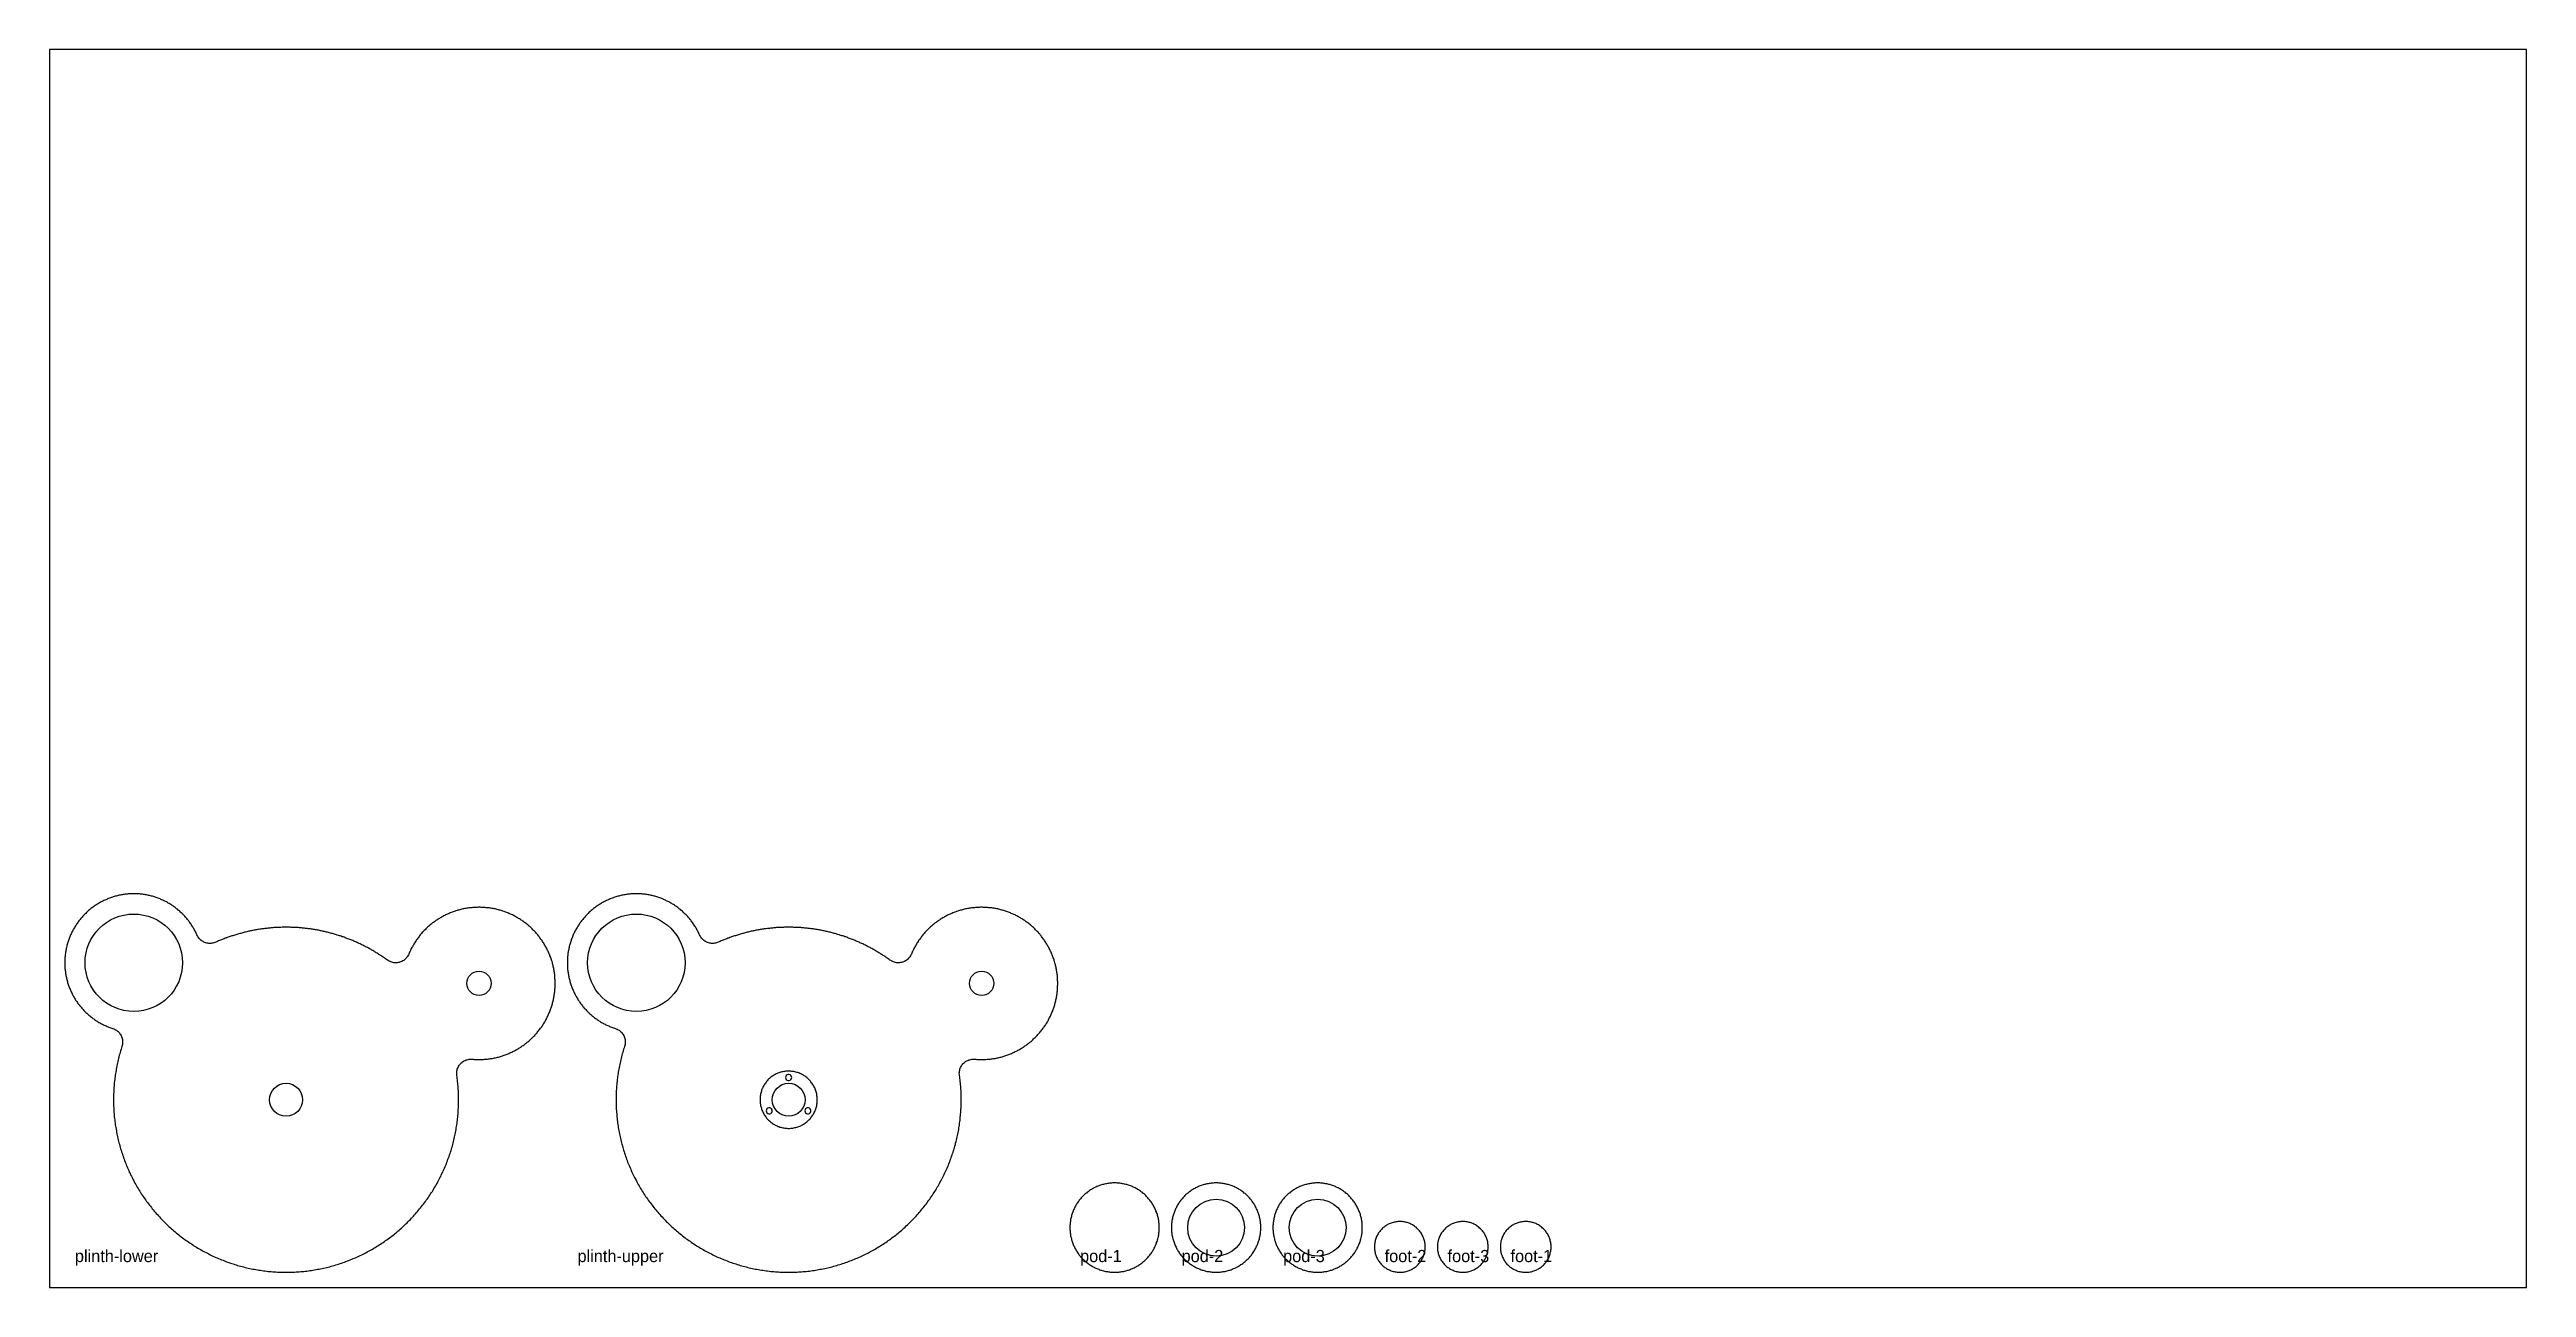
# Model space of a CAD drawing. Header units: millimetres. Extents: x 0 to 2440, y 0 to 1220.
import ezdxf

# ---------------------------------------------------------------- set-up
doc = ezdxf.new("R2010")
doc.units = ezdxf.units.MM
for name, color, linetype in [('CUT_INSIDE', 5, 'Continuous'), ('CUT_OUTSIDE', 1, 'Continuous'), ('POCKET_16MM', 3, 'Continuous'), ('POCKET_6MM', 3, 'Continuous')]:
    doc.layers.add(name, color=color, linetype=linetype)

msp = doc.modelspace()

# ---------------------------------------------------------------- texts
at = {"layer": 'NOTES'}
for s, p in [('plinth-lower', (25, 25)), ('plinth-upper', (520.1, 25)), ('pod-1', (1015.2, 25)), ('pod-2', (1115.2, 25)), ('pod-3', (1215.2, 25)), ('foot-2', (1315.2, 25)), ('foot-3', (1377.2, 25)), ('foot-1', (1439.2, 25))]:
    msp.add_text(s, height=12, dxfattribs=at).set_placement(p)

# ---------------------------------------------------------------- linework, layer by layer
at = {"layer": 'CUT_INSIDE'}
for centre, radius in [((83, 320), 48), ((578.1, 320), 48), ((423.1, 299.7), 12), ((918.2, 299.7), 12), ((233, 185), 16.2), ((728.1, 185), 16.2), ((1149.2, 59), 28), ((1249.2, 59), 28)]:
    msp.add_circle(centre, radius, dxfattribs=at)
at = {"layer": 'CUT_OUTSIDE'}
for points in [[(416.4, 225), (417.4, 224.9), (418.4, 224.8), (419.4, 224.8), (420.4, 224.7), (421.4, 224.7), (422.4, 224.7), (423.4, 224.7), (424.4, 224.7), (425.4, 224.7), (426.4, 224.7), (427.4, 224.8), (428.4, 224.9), (429.4, 224.9), (430.4, 225), (431.4, 225.1), (432.4, 225.2), (433.4, 225.4), (434.4, 225.5), (435.4, 225.7), (436.3, 225.8), (437.3, 226), (438.3, 226.2), (439.3, 226.4), (440.3, 226.7), (441.2, 226.9), (442.2, 227.1), (443.2, 227.4), (444.1, 227.7), (445.1, 228), (446.1, 228.3), (447, 228.6), (448, 228.9), (448.9, 229.2), (449.8, 229.6), (450.8, 230), (451.7, 230.3), (452.6, 230.7), (453.5, 231.1), (454.4, 231.5), (455.4, 232), (456.3, 232.4), (457.2, 232.8), (458, 233.3), (458.9, 233.8), (459.8, 234.3), (460.7, 234.8), (461.5, 235.3), (462.4, 235.8), (463.2, 236.3), (464.1, 236.9), (464.9, 237.4), (465.7, 238), (466.6, 238.6), (467.4, 239.1), (468.2, 239.7), (469, 240.3), (469.8, 241), (470.5, 241.6), (471.3, 242.2), (472.1, 242.9), (472.8, 243.5), (473.6, 244.2), (474.3, 244.9), (475, 245.6), (475.8, 246.3), (476.5, 247), (477.2, 247.7), (477.9, 248.4), (478.5, 249.2), (479.2, 249.9), (479.9, 250.7), (480.5, 251.4), (481.1, 252.2), (481.8, 253), (482.4, 253.8), (483, 254.6), (483.6, 255.4), (484.2, 256.2), (484.8, 257), (485.3, 257.8), (485.9, 258.6), (486.4, 259.5), (487, 260.3), (487.5, 261.2), (488, 262.1), (488.5, 262.9), (489, 263.8), (489.4, 264.7), (489.9, 265.6), (490.3, 266.5), (490.8, 267.4), (491.2, 268.3), (491.6, 269.2), (492, 270.1), (492.4, 271), (492.8, 272), (493.1, 272.9), (493.5, 273.8), (493.8, 274.8), (494.2, 275.7), (494.5, 276.7), (494.8, 277.6), (495.1, 278.6), (495.3, 279.5), (495.6, 280.5), (495.9, 281.5), (496.1, 282.5), (496.3, 283.4), (496.5, 284.4), (496.7, 285.4), (496.9, 286.4), (497.1, 287.4), (497.2, 288.4), (497.4, 289.3), (497.5, 290.3), (497.6, 291.3), (497.7, 292.3), (497.8, 293.3), (497.9, 294.3), (498, 295.3), (498, 296.3), (498.1, 297.3), (498.1, 298.3), (498.1, 299.3), (498.1, 300.3), (498.1, 301.3), (498, 302.3), (498, 303.3), (497.9, 304.3), (497.9, 305.3), (497.8, 306.3), (497.7, 307.3), (497.6, 308.3), (497.5, 309.3), (497.3, 310.3), (497.2, 311.3), (497, 312.3), (496.8, 313.3), (496.7, 314.3), (496.5, 315.2), (496.2, 316.2), (496, 317.2), (495.8, 318.2), (495.5, 319.1), (495.3, 320.1), (495, 321.1), (494.7, 322), (494.4, 323), (494.1, 323.9), (493.7, 324.9), (493.4, 325.8), (493, 326.7), (492.7, 327.7), (492.3, 328.6), (491.9, 329.5), (491.5, 330.4), (491.1, 331.3), (490.6, 332.2), (490.2, 333.1), (489.8, 334), (489.3, 334.9), (488.8, 335.8), (488.3, 336.7), (487.8, 337.5), (487.3, 338.4), (486.8, 339.3), (486.3, 340.1), (485.7, 340.9), (485.2, 341.8), (484.6, 342.6), (484, 343.4), (483.4, 344.2), (482.8, 345), (482.2, 345.8), (481.6, 346.6), (481, 347.4), (480.3, 348.2), (479.7, 348.9), (479, 349.7), (478.3, 350.4), (477.6, 351.1), (476.9, 351.9), (476.2, 352.6), (475.5, 353.3), (474.8, 354), (474.1, 354.7), (473.3, 355.3), (472.6, 356), (471.8, 356.7), (471.1, 357.3), (470.3, 357.9), (469.5, 358.6), (468.7, 359.2), (467.9, 359.8), (467.1, 360.4), (466.3, 361), (465.5, 361.5), (464.7, 362.1), (463.8, 362.6), (463, 363.2), (462.1, 363.7), (461.3, 364.2), (460.4, 364.7), (459.5, 365.2), (458.6, 365.7), (457.8, 366.2), (456.9, 366.6), (456, 367.1), (455.1, 367.5), (454.2, 367.9), (453.3, 368.3), (452.3, 368.7), (451.4, 369.1), (450.5, 369.5), (449.5, 369.8), (448.6, 370.2), (447.7, 370.5), (446.7, 370.9), (445.8, 371.2), (444.8, 371.5), (443.8, 371.7), (442.9, 372), (441.9, 372.3), (440.9, 372.5), (440, 372.7), (439, 373), (438, 373.2), (437, 373.4), (436, 373.5), (435.1, 373.7), (434.1, 373.9), (433.1, 374), (432.1, 374.1), (431.1, 374.2), (430.1, 374.3), (429.1, 374.4), (428.1, 374.5), (427.1, 374.6), (426.1, 374.6), (425.1, 374.6), (424.1, 374.7), (423.1, 374.7), (422.1, 374.7), (421.1, 374.6), (420.1, 374.6), (419.1, 374.6), (418.1, 374.5), (417.1, 374.4), (416.1, 374.3), (415.1, 374.2), (414.1, 374.1), (413.1, 374), (412.1, 373.9), (411.1, 373.7), (410.1, 373.5), (409.2, 373.4), (408.2, 373.2), (407.2, 373), (406.2, 372.7), (405.2, 372.5), (404.3, 372.3), (403.3, 372), (402.3, 371.7), (401.4, 371.5), (400.4, 371.2), (399.5, 370.9), (398.5, 370.5), (397.6, 370.2), (396.6, 369.8), (395.7, 369.5), (394.8, 369.1), (393.8, 368.7), (392.9, 368.3), (392, 367.9), (391.1, 367.5), (390.2, 367.1), (389.3, 366.6), (388.4, 366.2), (387.5, 365.7), (386.6, 365.2), (385.8, 364.7), (384.9, 364.2), (384.1, 363.7), (383.2, 363.2), (382.4, 362.6), (381.5, 362.1), (380.7, 361.5), (379.9, 361), (379.1, 360.4), (378.2, 359.8), (377.4, 359.2), (376.7, 358.6), (375.9, 357.9), (375.1, 357.3), (374.3, 356.7), (373.6, 356), (372.8, 355.3), (372.1, 354.7), (371.4, 354), (370.6, 353.3), (369.9, 352.6), (369.2, 351.9), (368.5, 351.1), (367.9, 350.4), (367.2, 349.7), (366.5, 348.9), (365.9, 348.2), (365.2, 347.4), (364.6, 346.6), (364, 345.8), (363.4, 345), (362.8, 344.2), (362.2, 343.4), (361.6, 342.6), (361, 341.8), (360.5, 340.9), (359.9, 340.1), (359.4, 339.3), (358.9, 338.4), (358.4, 337.5), (357.9, 336.7), (357.4, 335.8), (356.9, 334.9), (356.4, 334), (356, 333.1), (355.5, 332.2), (355.1, 331.3), (354.7, 330.4), (354.3, 329.5), (353.9, 328.6), (353.5, 327.7), (353, 326.8), (352.4, 325.9), (351.8, 325.1), (351.2, 324.4), (350.4, 323.7), (349.7, 323), (348.9, 322.4), (348, 321.9), (347.1, 321.4), (346.2, 321), (345.2, 320.7), (344.3, 320.4), (343.3, 320.2), (342.3, 320), (341.3, 320), (340.3, 320), (339.3, 320.1), (338.3, 320.3), (337.3, 320.5), (336.3, 320.8), (335.4, 321.2), (334.5, 321.6), (333.6, 322.1), (332.8, 322.7), (331.9, 323.2), (331.1, 323.8), (330.3, 324.4), (329.5, 325), (328.6, 325.5), (327.8, 326.1), (327, 326.7), (326.1, 327.2), (325.3, 327.8), (324.4, 328.3), (323.6, 328.8), (322.7, 329.4), (321.9, 329.9), (321, 330.4), (320.2, 330.9), (319.3, 331.5), (318.4, 332), (317.6, 332.5), (316.7, 333), (315.8, 333.5), (314.9, 333.9), (314.1, 334.4), (313.2, 334.9), (312.3, 335.4), (311.4, 335.8), (310.5, 336.3), (309.6, 336.8), (308.7, 337.2), (307.8, 337.7), (306.9, 338.1), (306, 338.5), (305.1, 339), (304.2, 339.4), (303.3, 339.8), (302.3, 340.2), (301.4, 340.6), (300.5, 341), (299.6, 341.4), (298.7, 341.8), (297.7, 342.2), (296.8, 342.6), (295.9, 343), (294.9, 343.3), (294, 343.7), (293, 344), (292.1, 344.4), (291.2, 344.7), (290.2, 345.1), (289.3, 345.4), (288.3, 345.7), (287.4, 346.1), (286.4, 346.4), (285.5, 346.7), (284.5, 347), (283.5, 347.3), (282.6, 347.6), (281.6, 347.9), (280.7, 348.2), (279.7, 348.5), (278.7, 348.7), (277.8, 349), (276.8, 349.3), (275.8, 349.5), (274.8, 349.8), (273.9, 350), (272.9, 350.3), (271.9, 350.5), (270.9, 350.7), (269.9, 350.9), (269, 351.2), (268, 351.4), (267, 351.6), (266, 351.8), (265, 352), (264, 352.1), (263.1, 352.3), (262.1, 352.5), (261.1, 352.7), (260.1, 352.8), (259.1, 353), (258.1, 353.1), (257.1, 353.3), (256.1, 353.4), (255.1, 353.6), (254.1, 353.7), (253.1, 353.8), (252.1, 353.9), (251.1, 354), (250.1, 354.1), (249.1, 354.2), (248.1, 354.3), (247.1, 354.4), (246.1, 354.5), (245.1, 354.6), (244.1, 354.6), (243.1, 354.7), (242.1, 354.8), (241.1, 354.8), (240.1, 354.9), (239.1, 354.9), (238.1, 354.9), (237.1, 355), (236.1, 355), (235.1, 355), (234.1, 355), (233.1, 355), (232, 355), (231, 355), (230, 355), (229, 355), (228, 354.9), (227, 354.9), (226, 354.9), (225, 354.8), (224, 354.8), (223, 354.7), (222, 354.6), (221, 354.6), (220, 354.5), (219, 354.4), (218, 354.3), (217, 354.2), (216, 354.1), (215, 354), (214, 353.9), (213, 353.8), (212, 353.7), (211, 353.6), (210, 353.4), (209, 353.3), (208, 353.2), (207, 353), (206, 352.8), (205, 352.7), (204, 352.5), (203, 352.3), (202.1, 352.2), (201.1, 352), (200.1, 351.8), (199.1, 351.6), (198.1, 351.4), (197.1, 351.2), (196.2, 351), (195.2, 350.7), (194.2, 350.5), (193.2, 350.3), (192.2, 350), (191.3, 349.8), (190.3, 349.5), (189.3, 349.3), (188.3, 349), (187.4, 348.8), (186.4, 348.5), (185.4, 348.2), (184.5, 347.9), (183.5, 347.6), (182.6, 347.3), (181.6, 347), (180.6, 346.7), (179.7, 346.4), (178.7, 346.1), (177.8, 345.8), (176.8, 345.4), (175.9, 345.1), (174.9, 344.8), (174, 344.4), (173, 344.1), (172.1, 343.7), (171.2, 343.4), (170.2, 343), (169.3, 342.6), (168.4, 342.2), (167.4, 341.8), (166.5, 341.5), (165.6, 341.1), (164.7, 340.7), (163.8, 340.3), (162.8, 339.9), (161.9, 339.6), (160.9, 339.3), (159.9, 339.2), (158.9, 339.1), (157.9, 339), (156.9, 339.1), (155.9, 339.2), (154.9, 339.4), (154, 339.7), (153, 340), (152.1, 340.4), (151.2, 340.8), (150.3, 341.4), (149.5, 341.9), (148.7, 342.6), (148, 343.3), (147.4, 344), (146.7, 344.8), (146.2, 345.6), (145.7, 346.5), (145.2, 347.4), (144.8, 348.3), (144.4, 349.2), (144, 350.1), (143.5, 351), (143.1, 351.9), (142.6, 352.8), (142.1, 353.7), (141.6, 354.5), (141.1, 355.4), (140.5, 356.2), (140, 357.1), (139.5, 357.9), (138.9, 358.7), (138.3, 359.6), (137.7, 360.4), (137.1, 361.2), (136.5, 362), (135.9, 362.7), (135.3, 363.5), (134.6, 364.3), (134, 365), (133.3, 365.8), (132.6, 366.5), (131.9, 367.2), (131.2, 367.9), (130.5, 368.7), (129.8, 369.3), (129.1, 370), (128.3, 370.7), (127.6, 371.4), (126.8, 372), (126, 372.7), (125.2, 373.3), (124.5, 373.9), (123.7, 374.5), (122.9, 375.1), (122, 375.7), (121.2, 376.2), (120.4, 376.8), (119.5, 377.3), (118.7, 377.9), (117.8, 378.4), (117, 378.9), (116.1, 379.4), (115.2, 379.9), (114.3, 380.3), (113.5, 380.8), (112.6, 381.2), (111.7, 381.7), (110.7, 382.1), (109.8, 382.5), (108.9, 382.9), (108, 383.2), (107, 383.6), (106.1, 384), (105.2, 384.3), (104.2, 384.6), (103.3, 384.9), (102.3, 385.2), (101.3, 385.5), (100.4, 385.7), (99.4, 386), (98.4, 386.2), (97.5, 386.4), (96.5, 386.7), (95.5, 386.8), (94.5, 387), (93.5, 387.2), (92.5, 387.3), (91.5, 387.5), (90.5, 387.6), (89.6, 387.7), (88.6, 387.8), (87.6, 387.8), (86.6, 387.9), (85.6, 388), (84.6, 388), (83.6, 388), (82.6, 388), (81.6, 388), (80.6, 388), (79.6, 387.9), (78.6, 387.9), (77.6, 387.8), (76.6, 387.7), (75.6, 387.6), (74.6, 387.5), (73.6, 387.3), (72.6, 387.2), (71.6, 387), (70.6, 386.9), (69.6, 386.7), (68.7, 386.5), (67.7, 386.3), (66.7, 386), (65.7, 385.8), (64.8, 385.5), (63.8, 385.2), (62.8, 384.9), (61.9, 384.6), (60.9, 384.3), (60, 384), (59.1, 383.6), (58.1, 383.3), (57.2, 382.9), (56.3, 382.5), (55.4, 382.1), (54.4, 381.7), (53.5, 381.3), (52.6, 380.8), (51.8, 380.4), (50.9, 379.9), (50, 379.4), (49.1, 379), (48.3, 378.5), (47.4, 377.9), (46.5, 377.4), (45.7, 376.9), (44.9, 376.3), (44.1, 375.7), (43.2, 375.2), (42.4, 374.6), (41.6, 374), (40.8, 373.4), (40.1, 372.7), (39.3, 372.1), (38.5, 371.4), (37.8, 370.8), (37, 370.1), (36.3, 369.4), (35.6, 368.7), (34.9, 368), (34.2, 367.3), (33.5, 366.6), (32.8, 365.9), (32.1, 365.1), (31.5, 364.4), (30.8, 363.6), (30.2, 362.8), (29.6, 362), (28.9, 361.3), (28.3, 360.5), (27.8, 359.6), (27.2, 358.8), (26.6, 358), (26.1, 357.2), (25.5, 356.3), (25, 355.5), (24.5, 354.6), (24, 353.8), (23.5, 352.9), (23, 352), (22.5, 351.1), (22.1, 350.2), (21.6, 349.3), (21.2, 348.4), (20.8, 347.5), (20.4, 346.6), (20, 345.7), (19.7, 344.7), (19.3, 343.8), (19, 342.9), (18.6, 341.9), (18.3, 341), (18, 340), (17.7, 339.1), (17.4, 338.1), (17.2, 337.1), (16.9, 336.2), (16.7, 335.2), (16.5, 334.2), (16.3, 333.2), (16.1, 332.2), (15.9, 331.3), (15.8, 330.3), (15.6, 329.3), (15.5, 328.3), (15.4, 327.3), (15.3, 326.3), (15.2, 325.3), (15.1, 324.3), (15.1, 323.3), (15, 322.3), (15, 321.3), (15, 320.3), (15, 319.3), (15, 318.3), (15.1, 317.3), (15.1, 316.3), (15.2, 315.3), (15.2, 314.3), (15.3, 313.3), (15.4, 312.3), (15.6, 311.3), (15.7, 310.3), (15.8, 309.3), (16, 308.3), (16.2, 307.4), (16.4, 306.4), (16.6, 305.4), (16.8, 304.4), (17, 303.5), (17.3, 302.5), (17.6, 301.5), (17.8, 300.6), (18.1, 299.6), (18.4, 298.6), (18.8, 297.7), (19.1, 296.8), (19.4, 295.8), (19.8, 294.9), (20.2, 294), (20.6, 293), (21, 292.1), (21.4, 291.2), (21.8, 290.3), (22.3, 289.4), (22.7, 288.5), (23.2, 287.6), (23.7, 286.8), (24.2, 285.9), (24.7, 285), (25.2, 284.2), (25.7, 283.3), (26.3, 282.5), (26.8, 281.7), (27.4, 280.8), (28, 280), (28.6, 279.2), (29.2, 278.4), (29.8, 277.6), (30.4, 276.9), (31.1, 276.1), (31.7, 275.3), (32.4, 274.6), (33.1, 273.8), (33.8, 273.1), (34.4, 272.4), (35.2, 271.7), (35.9, 271), (36.6, 270.3), (37.3, 269.6), (38.1, 268.9), (38.8, 268.3), (39.6, 267.6), (40.4, 267), (41.2, 266.4), (42, 265.8), (42.8, 265.2), (43.6, 264.6), (44.4, 264), (45.2, 263.5), (46, 262.9), (46.9, 262.4), (47.7, 261.9), (48.6, 261.3), (49.5, 260.8), (50.3, 260.4), (51.2, 259.9), (52.1, 259.4), (53, 259), (53.9, 258.5), (54.8, 258.1), (55.7, 257.7), (56.7, 257.3), (57.6, 256.9), (58.5, 256.6), (59.4, 256.2), (60.4, 255.9), (61.3, 255.5), (62.3, 255.2), (63.2, 254.9), (64.1, 254.5), (65, 254), (65.9, 253.5), (66.7, 252.9), (67.5, 252.2), (68.2, 251.5), (68.8, 250.8), (69.4, 250), (70, 249.2), (70.5, 248.3), (70.9, 247.4), (71.3, 246.4), (71.6, 245.5), (71.8, 244.5), (71.9, 243.5), (72, 242.5), (72, 241.5), (71.9, 240.5), (71.8, 239.5), (71.6, 238.5), (71.3, 237.6), (70.9, 236.1), (70.4, 234.7), (70, 233.2), (69.5, 231.7), (69.1, 230.2), (68.7, 228.8), (68.3, 227.3), (68, 225.8), (67.6, 224.3), (67.3, 222.8), (66.9, 221.3), (66.6, 219.8), (66.3, 218.3), (66, 216.8), (65.7, 215.3), (65.5, 213.8), (65.2, 212.3), (65, 210.8), (64.7, 209.3), (64.5, 207.8), (64.3, 206.3), (64.2, 204.8), (64, 203.2), (63.8, 201.7), (63.7, 200.2), (63.6, 198.7), (63.4, 197.1), (63.3, 195.6), (63.2, 194.1), (63.2, 192.6), (63.1, 191), (63.1, 189.5), (63, 188), (63, 186.5), (63, 184.9), (63, 183.4), (63, 181.9), (63.1, 180.3), (63.1, 178.8), (63.2, 177.3), (63.3, 175.8), (63.3, 174.2), (63.4, 172.7), (63.6, 171.2), (63.7, 169.7), (63.8, 168.1), (64, 166.6), (64.2, 165.1), (64.4, 163.6), (64.6, 162.1), (64.8, 160.5), (65, 159), (65.2, 157.5), (65.5, 156), (65.8, 154.5), (66, 153), (66.3, 151.5), (66.6, 150), (67, 148.5), (67.3, 147), (67.6, 145.5), (68, 144), (68.4, 142.6), (68.8, 141.1), (69.2, 139.6), (69.6, 138.1), (70, 136.7), (70.5, 135.2), (70.9, 133.7), (71.4, 132.3), (71.9, 130.8), (72.4, 129.4), (72.9, 127.9), (73.4, 126.5), (73.9, 125.1), (74.5, 123.6), (75, 122.2), (75.6, 120.8), (76.2, 119.4), (76.8, 118), (77.4, 116.6), (78, 115.2), (78.6, 113.8), (79.3, 112.4), (79.9, 111), (80.6, 109.7), (81.3, 108.3), (82, 106.9), (82.7, 105.6), (83.4, 104.2), (84.1, 102.9), (84.9, 101.5), (85.7, 100.2), (86.4, 98.9), (87.2, 97.6), (88, 96.3), (88.8, 95), (89.6, 93.7), (90.4, 92.4), (91.3, 91.1), (92.1, 89.8), (93, 88.6), (93.9, 87.3), (94.7, 86.1), (95.6, 84.8), (96.5, 83.6), (97.5, 82.4), (98.4, 81.2), (99.3, 80), (100.3, 78.8), (101.2, 77.6), (102.2, 76.4), (103.2, 75.2), (104.2, 74.1), (105.2, 72.9), (106.2, 71.8), (107.2, 70.6), (108.3, 69.5), (109.3, 68.4), (110.4, 67.3), (111.4, 66.2), (112.5, 65.1), (113.6, 64), (114.7, 62.9), (115.8, 61.9), (116.9, 60.8), (118, 59.8), (119.1, 58.8), (120.3, 57.7), (121.4, 56.7), (122.6, 55.7), (123.8, 54.7), (124.9, 53.8), (126.1, 52.8), (127.3, 51.8), (128.5, 50.9), (129.7, 50), (130.9, 49), (132.2, 48.1), (133.4, 47.2), (134.6, 46.3), (135.9, 45.5), (137.2, 44.6), (138.4, 43.7), (139.7, 42.9), (141, 42.1), (142.3, 41.2), (143.6, 40.4), (144.9, 39.6), (146.2, 38.8), (147.5, 38.1), (148.8, 37.3), (150.2, 36.5), (151.5, 35.8), (152.8, 35.1), (154.2, 34.4), (155.6, 33.7), (156.9, 33), (158.3, 32.3), (159.7, 31.6), (161, 31), (162.4, 30.3), (163.8, 29.7), (165.2, 29.1), (166.6, 28.5), (168, 27.9), (169.5, 27.3), (170.9, 26.8), (172.3, 26.2), (173.7, 25.7), (175.2, 25.1), (176.6, 24.6), (178.1, 24.1), (179.5, 23.6), (181, 23.2), (182.4, 22.7), (183.9, 22.2), (185.3, 21.8), (186.8, 21.4), (188.3, 21), (189.8, 20.6), (191.2, 20.2), (192.7, 19.8), (194.2, 19.5), (195.7, 19.1), (197.2, 18.8), (198.7, 18.5), (200.2, 18.2), (201.7, 17.9), (203.2, 17.6), (204.7, 17.4), (206.2, 17.1), (207.7, 16.9), (209.2, 16.7), (210.8, 16.5), (212.3, 16.3), (213.8, 16.1), (215.3, 15.9), (216.8, 15.8), (218.4, 15.6), (219.9, 15.5), (221.4, 15.4), (222.9, 15.3), (224.5, 15.2), (226, 15.1), (227.5, 15.1), (229, 15), (230.6, 15), (232.1, 15), (233.6, 15), (235.2, 15), (236.7, 15), (238.2, 15.1), (239.7, 15.1), (241.3, 15.2), (242.8, 15.3), (244.3, 15.4), (245.9, 15.5), (247.4, 15.6), (248.9, 15.7), (250.4, 15.9), (251.9, 16.1), (253.5, 16.2), (255, 16.4), (256.5, 16.6), (258, 16.8), (259.5, 17.1), (261, 17.3), (262.5, 17.6), (264, 17.9), (265.5, 18.1), (267, 18.4), (268.5, 18.8), (270, 19.1), (271.5, 19.4), (273, 19.8), (274.5, 20.1), (276, 20.5), (277.5, 20.9), (278.9, 21.3), (280.4, 21.7), (281.9, 22.2), (283.3, 22.6), (284.8, 23.1), (286.2, 23.6), (287.7, 24), (289.1, 24.5), (290.6, 25), (292, 25.6), (293.4, 26.1), (294.9, 26.7), (296.3, 27.2), (297.7, 27.8), (299.1, 28.4), (300.5, 29), (301.9, 29.6), (303.3, 30.2), (304.7, 30.9), (306.1, 31.5), (307.5, 32.2), (308.8, 32.9), (310.2, 33.5), (311.6, 34.2), (312.9, 35), (314.3, 35.7), (315.6, 36.4), (316.9, 37.2), (318.3, 37.9), (319.6, 38.7), (320.9, 39.5), (322.2, 40.3), (323.5, 41.1), (324.8, 41.9), (326.1, 42.7), (327.4, 43.6), (328.6, 44.4), (329.9, 45.3), (331.1, 46.2), (332.4, 47.1), (333.6, 48), (334.8, 48.9), (336.1, 49.8), (337.3, 50.7), (338.5, 51.7), (339.7, 52.6), (340.9, 53.6), (342, 54.6), (343.2, 55.6), (344.4, 56.6), (345.5, 57.6), (346.7, 58.6), (347.8, 59.6), (348.9, 60.6), (350, 61.7), (351.1, 62.7), (352.2, 63.8), (353.3, 64.9), (354.4, 66), (355.5, 67.1), (356.5, 68.2), (357.6, 69.3), (358.6, 70.4), (359.6, 71.6), (360.6, 72.7), (361.6, 73.9), (362.6, 75), (363.6, 76.2), (364.6, 77.4), (365.5, 78.6), (366.5, 79.8), (367.4, 81), (368.4, 82.2), (369.3, 83.4), (370.2, 84.6), (371.1, 85.9), (372, 87.1), (372.9, 88.4), (373.7, 89.6), (374.6, 90.9), (375.4, 92.2), (376.2, 93.5), (377.1, 94.7), (377.9, 96), (378.7, 97.4), (379.4, 98.7), (380.2, 100), (381, 101.3), (381.7, 102.6), (382.5, 104), (383.2, 105.3), (383.9, 106.7), (384.6, 108.1), (385.3, 109.4), (385.9, 110.8), (386.6, 112.2), (387.3, 113.6), (387.9, 114.9), (388.5, 116.3), (389.1, 117.7), (389.7, 119.1), (390.3, 120.6), (390.9, 122), (391.4, 123.4), (392, 124.8), (392.5, 126.3), (393.1, 127.7), (393.6, 129.1), (394.1, 130.6), (394.5, 132), (395, 133.5), (395.5, 135), (395.9, 136.4), (396.3, 137.9), (396.8, 139.4), (397.2, 140.8), (397.6, 142.3), (397.9, 143.8), (398.3, 145.3), (398.6, 146.8), (399, 148.3), (399.3, 149.7), (399.6, 151.2), (399.9, 152.7), (400.2, 154.2), (400.5, 155.8), (400.7, 157.3), (401, 158.8), (401.2, 160.3), (401.4, 161.8), (401.6, 163.3), (401.8, 164.8), (402, 166.3), (402.1, 167.9), (402.3, 169.4), (402.4, 170.9), (402.5, 172.4), (402.6, 174), (402.7, 175.5), (402.8, 177), (402.9, 178.5), (402.9, 180.1), (403, 181.6), (403, 183.1), (403, 184.7), (403, 186.2), (403, 187.7), (402.9, 189.2), (402.9, 190.8), (402.8, 192.3), (402.8, 193.8), (402.7, 195.4), (402.6, 196.9), (402.5, 198.4), (402.3, 199.9), (402.2, 201.5), (402, 203), (401.9, 204.5), (401.7, 206), (401.5, 207.5), (401.3, 209), (401.2, 210), (401.1, 211.1), (401.2, 212.1), (401.3, 213.1), (401.5, 214.1), (401.7, 215), (402.1, 216), (402.5, 216.9), (402.9, 217.8), (403.4, 218.7), (404, 219.5), (404.7, 220.3), (405.3, 221), (406.1, 221.7), (406.9, 222.3), (407.7, 222.9), (408.6, 223.4), (409.5, 223.8), (410.4, 224.2), (411.4, 224.5), (412.4, 224.7), (413.4, 224.9), (414.4, 225), (415.4, 225), (416.4, 225)], [(911.5, 225), (912.5, 224.9), (913.5, 224.8), (914.5, 224.8), (915.5, 224.7), (916.5, 224.7), (917.5, 224.7), (918.5, 224.7), (919.5, 224.7), (920.5, 224.7), (921.5, 224.7), (922.5, 224.8), (923.5, 224.9), (924.5, 224.9), (925.5, 225), (926.5, 225.1), (927.5, 225.2), (928.5, 225.4), (929.5, 225.5), (930.4, 225.7), (931.4, 225.8), (932.4, 226), (933.4, 226.2), (934.4, 226.4), (935.4, 226.7), (936.3, 226.9), (937.3, 227.1), (938.3, 227.4), (939.2, 227.7), (940.2, 228), (941.1, 228.3), (942.1, 228.6), (943, 228.9), (944, 229.2), (944.9, 229.6), (945.9, 230), (946.8, 230.3), (947.7, 230.7), (948.6, 231.1), (949.5, 231.5), (950.4, 232), (951.3, 232.4), (952.2, 232.8), (953.1, 233.3), (954, 233.8), (954.9, 234.3), (955.8, 234.8), (956.6, 235.3), (957.5, 235.8), (958.3, 236.3), (959.2, 236.9), (960, 237.4), (960.8, 238), (961.7, 238.6), (962.5, 239.1), (963.3, 239.7), (964.1, 240.3), (964.9, 241), (965.6, 241.6), (966.4, 242.2), (967.2, 242.9), (967.9, 243.5), (968.7, 244.2), (969.4, 244.9), (970.1, 245.6), (970.8, 246.3), (971.6, 247), (972.3, 247.7), (972.9, 248.4), (973.6, 249.2), (974.3, 249.9), (974.9, 250.7), (975.6, 251.4), (976.2, 252.2), (976.9, 253), (977.5, 253.8), (978.1, 254.6), (978.7, 255.4), (979.3, 256.2), (979.9, 257), (980.4, 257.8), (981, 258.6), (981.5, 259.5), (982, 260.3), (982.6, 261.2), (983.1, 262.1), (983.6, 262.9), (984, 263.8), (984.5, 264.7), (985, 265.6), (985.4, 266.5), (985.9, 267.4), (986.3, 268.3), (986.7, 269.2), (987.1, 270.1), (987.5, 271), (987.9, 272), (988.2, 272.9), (988.6, 273.8), (988.9, 274.8), (989.3, 275.7), (989.6, 276.7), (989.9, 277.6), (990.2, 278.6), (990.4, 279.5), (990.7, 280.5), (990.9, 281.5), (991.2, 282.5), (991.4, 283.4), (991.6, 284.4), (991.8, 285.4), (992, 286.4), (992.2, 287.4), (992.3, 288.4), (992.5, 289.3), (992.6, 290.3), (992.7, 291.3), (992.8, 292.3), (992.9, 293.3), (993, 294.3), (993.1, 295.3), (993.1, 296.3), (993.1, 297.3), (993.2, 298.3), (993.2, 299.3), (993.2, 300.3), (993.2, 301.3), (993.1, 302.3), (993.1, 303.3), (993, 304.3), (993, 305.3), (992.9, 306.3), (992.8, 307.3), (992.7, 308.3), (992.6, 309.3), (992.4, 310.3), (992.3, 311.3), (992.1, 312.3), (991.9, 313.3), (991.7, 314.3), (991.5, 315.2), (991.3, 316.2), (991.1, 317.2), (990.9, 318.2), (990.6, 319.1), (990.3, 320.1), (990.1, 321.1), (989.8, 322), (989.5, 323), (989.2, 323.9), (988.8, 324.9), (988.5, 325.8), (988.1, 326.7), (987.8, 327.7), (987.4, 328.6), (987, 329.5), (986.6, 330.4), (986.2, 331.3), (985.7, 332.2), (985.3, 333.1), (984.8, 334), (984.4, 334.9), (983.9, 335.8), (983.4, 336.7), (982.9, 337.5), (982.4, 338.4), (981.9, 339.3), (981.3, 340.1), (980.8, 340.9), (980.2, 341.8), (979.7, 342.6), (979.1, 343.4), (978.5, 344.2), (977.9, 345), (977.3, 345.8), (976.7, 346.6), (976, 347.4), (975.4, 348.2), (974.7, 348.9), (974.1, 349.7), (973.4, 350.4), (972.7, 351.1), (972, 351.9), (971.3, 352.6), (970.6, 353.3), (969.9, 354), (969.2, 354.7), (968.4, 355.3), (967.7, 356), (966.9, 356.7), (966.2, 357.3), (965.4, 357.9), (964.6, 358.6), (963.8, 359.2), (963, 359.8), (962.2, 360.4), (961.4, 361), (960.6, 361.5), (959.7, 362.1), (958.9, 362.6), (958.1, 363.2), (957.2, 363.7), (956.4, 364.2), (955.5, 364.7), (954.6, 365.2), (953.7, 365.7), (952.9, 366.2), (952, 366.6), (951.1, 367.1), (950.2, 367.5), (949.3, 367.9), (948.3, 368.3), (947.4, 368.7), (946.5, 369.1), (945.6, 369.5), (944.6, 369.8), (943.7, 370.2), (942.7, 370.5), (941.8, 370.9), (940.8, 371.2), (939.9, 371.5), (938.9, 371.7), (938, 372), (937, 372.3), (936, 372.5), (935.1, 372.7), (934.1, 373), (933.1, 373.2), (932.1, 373.4), (931.1, 373.5), (930.1, 373.7), (929.2, 373.9), (928.2, 374), (927.2, 374.1), (926.2, 374.2), (925.2, 374.3), (924.2, 374.4), (923.2, 374.5), (922.2, 374.6), (921.2, 374.6), (920.2, 374.6), (919.2, 374.7), (918.2, 374.7), (917.2, 374.7), (916.2, 374.6), (915.2, 374.6), (914.2, 374.6), (913.2, 374.5), (912.2, 374.4), (911.2, 374.3), (910.2, 374.2), (909.2, 374.1), (908.2, 374), (907.2, 373.9), (906.2, 373.7), (905.2, 373.5), (904.2, 373.4), (903.3, 373.2), (902.3, 373), (901.3, 372.7), (900.3, 372.5), (899.4, 372.3), (898.4, 372), (897.4, 371.7), (896.5, 371.5), (895.5, 371.2), (894.6, 370.9), (893.6, 370.5), (892.7, 370.2), (891.7, 369.8), (890.8, 369.5), (889.9, 369.1), (888.9, 368.7), (888, 368.3), (887.1, 367.9), (886.2, 367.5), (885.3, 367.1), (884.4, 366.6), (883.5, 366.2), (882.6, 365.7), (881.7, 365.2), (880.9, 364.7), (880, 364.2), (879.1, 363.7), (878.3, 363.2), (877.4, 362.6), (876.6, 362.1), (875.8, 361.5), (875, 361), (874.1, 360.4), (873.3, 359.8), (872.5, 359.2), (871.7, 358.6), (871, 357.9), (870.2, 357.3), (869.4, 356.7), (868.7, 356), (867.9, 355.3), (867.2, 354.7), (866.5, 354), (865.7, 353.3), (865, 352.6), (864.3, 351.9), (863.6, 351.1), (862.9, 350.4), (862.3, 349.7), (861.6, 348.9), (861, 348.2), (860.3, 347.4), (859.7, 346.6), (859.1, 345.8), (858.5, 345), (857.9, 344.2), (857.3, 343.4), (856.7, 342.6), (856.1, 341.8), (855.6, 340.9), (855, 340.1), (854.5, 339.3), (854, 338.4), (853.4, 337.5), (852.9, 336.7), (852.5, 335.8), (852, 334.9), (851.5, 334), (851.1, 333.1), (850.6, 332.2), (850.2, 331.3), (849.8, 330.4), (849.4, 329.5), (849, 328.6), (848.6, 327.7), (848.1, 326.8), (847.5, 325.9), (846.9, 325.1), (846.2, 324.4), (845.5, 323.7), (844.8, 323), (843.9, 322.4), (843.1, 321.9), (842.2, 321.4), (841.3, 321), (840.3, 320.7), (839.4, 320.4), (838.4, 320.2), (837.4, 320), (836.4, 320), (835.4, 320), (834.4, 320.1), (833.4, 320.3), (832.4, 320.5), (831.4, 320.8), (830.5, 321.2), (829.6, 321.6), (828.7, 322.1), (827.8, 322.7), (827, 323.2), (826.2, 323.8), (825.4, 324.4), (824.6, 325), (823.7, 325.5), (822.9, 326.1), (822.1, 326.7), (821.2, 327.2), (820.4, 327.8), (819.5, 328.3), (818.7, 328.8), (817.8, 329.4), (817, 329.9), (816.1, 330.4), (815.3, 330.9), (814.4, 331.5), (813.5, 332), (812.7, 332.5), (811.8, 333), (810.9, 333.5), (810, 333.9), (809.1, 334.4), (808.3, 334.9), (807.4, 335.4), (806.5, 335.8), (805.6, 336.3), (804.7, 336.8), (803.8, 337.2), (802.9, 337.7), (802, 338.1), (801.1, 338.5), (800.2, 339), (799.3, 339.4), (798.3, 339.8), (797.4, 340.2), (796.5, 340.6), (795.6, 341), (794.7, 341.4), (793.7, 341.8), (792.8, 342.2), (791.9, 342.6), (790.9, 343), (790, 343.3), (789.1, 343.7), (788.1, 344), (787.2, 344.4), (786.3, 344.7), (785.3, 345.1), (784.4, 345.4), (783.4, 345.7), (782.5, 346.1), (781.5, 346.4), (780.5, 346.7), (779.6, 347), (778.6, 347.3), (777.7, 347.6), (776.7, 347.9), (775.7, 348.2), (774.8, 348.5), (773.8, 348.7), (772.8, 349), (771.9, 349.3), (770.9, 349.5), (769.9, 349.8), (769, 350), (768, 350.3), (767, 350.5), (766, 350.7), (765, 350.9), (764.1, 351.2), (763.1, 351.4), (762.1, 351.6), (761.1, 351.8), (760.1, 352), (759.1, 352.1), (758.1, 352.3), (757.2, 352.5), (756.2, 352.7), (755.2, 352.8), (754.2, 353), (753.2, 353.1), (752.2, 353.3), (751.2, 353.4), (750.2, 353.6), (749.2, 353.7), (748.2, 353.8), (747.2, 353.9), (746.2, 354), (745.2, 354.1), (744.2, 354.2), (743.2, 354.3), (742.2, 354.4), (741.2, 354.5), (740.2, 354.6), (739.2, 354.6), (738.2, 354.7), (737.2, 354.8), (736.2, 354.8), (735.2, 354.9), (734.2, 354.9), (733.2, 354.9), (732.2, 355), (731.2, 355), (730.2, 355), (729.1, 355), (728.1, 355), (727.1, 355), (726.1, 355), (725.1, 355), (724.1, 355), (723.1, 354.9), (722.1, 354.9), (721.1, 354.9), (720.1, 354.8), (719.1, 354.8), (718.1, 354.7), (717.1, 354.6), (716.1, 354.6), (715.1, 354.5), (714.1, 354.4), (713.1, 354.3), (712.1, 354.2), (711.1, 354.1), (710.1, 354), (709.1, 353.9), (708.1, 353.8), (707.1, 353.7), (706.1, 353.6), (705.1, 353.4), (704.1, 353.3), (703.1, 353.2), (702.1, 353), (701.1, 352.8), (700.1, 352.7), (699.1, 352.5), (698.1, 352.3), (697.2, 352.2), (696.2, 352), (695.2, 351.8), (694.2, 351.6), (693.2, 351.4), (692.2, 351.2), (691.2, 351), (690.3, 350.7), (689.3, 350.5), (688.3, 350.3), (687.3, 350), (686.4, 349.8), (685.4, 349.5), (684.4, 349.3), (683.4, 349), (682.5, 348.8), (681.5, 348.5), (680.5, 348.2), (679.6, 347.9), (678.6, 347.6), (677.6, 347.3), (676.7, 347), (675.7, 346.7), (674.8, 346.4), (673.8, 346.1), (672.9, 345.8), (671.9, 345.4), (671, 345.1), (670, 344.8), (669.1, 344.4), (668.1, 344.1), (667.2, 343.7), (666.3, 343.4), (665.3, 343), (664.4, 342.6), (663.5, 342.2), (662.5, 341.8), (661.6, 341.5), (660.7, 341.1), (659.8, 340.7), (658.8, 340.3), (657.9, 339.9), (657, 339.6), (656, 339.3), (655, 339.2), (654, 339.1), (653, 339), (652, 339.1), (651, 339.2), (650, 339.4), (649, 339.7), (648.1, 340), (647.2, 340.4), (646.3, 340.8), (645.4, 341.4), (644.6, 341.9), (643.8, 342.6), (643.1, 343.3), (642.4, 344), (641.8, 344.8), (641.3, 345.6), (640.8, 346.5), (640.3, 347.4), (639.9, 348.3), (639.5, 349.2), (639.1, 350.1), (638.6, 351), (638.1, 351.9), (637.7, 352.8), (637.2, 353.7), (636.7, 354.5), (636.2, 355.4), (635.6, 356.2), (635.1, 357.1), (634.5, 357.9), (634, 358.7), (633.4, 359.6), (632.8, 360.4), (632.2, 361.2), (631.6, 362), (631, 362.7), (630.3, 363.5), (629.7, 364.3), (629, 365), (628.4, 365.8), (627.7, 366.5), (627, 367.2), (626.3, 367.9), (625.6, 368.7), (624.9, 369.3), (624.1, 370), (623.4, 370.7), (622.6, 371.4), (621.9, 372), (621.1, 372.7), (620.3, 373.3), (619.6, 373.9), (618.8, 374.5), (617.9, 375.1), (617.1, 375.7), (616.3, 376.2), (615.5, 376.8), (614.6, 377.3), (613.8, 377.9), (612.9, 378.4), (612.1, 378.9), (611.2, 379.4), (610.3, 379.9), (609.4, 380.3), (608.5, 380.8), (607.6, 381.2), (606.7, 381.7), (605.8, 382.1), (604.9, 382.5), (604, 382.9), (603.1, 383.2), (602.1, 383.6), (601.2, 384), (600.2, 384.3), (599.3, 384.6), (598.3, 384.9), (597.4, 385.2), (596.4, 385.5), (595.5, 385.7), (594.5, 386), (593.5, 386.2), (592.5, 386.4), (591.6, 386.7), (590.6, 386.8), (589.6, 387), (588.6, 387.2), (587.6, 387.3), (586.6, 387.5), (585.6, 387.6), (584.6, 387.7), (583.6, 387.8), (582.6, 387.8), (581.6, 387.9), (580.6, 388), (579.6, 388), (578.6, 388), (577.6, 388), (576.6, 388), (575.6, 388), (574.6, 387.9), (573.6, 387.9), (572.6, 387.8), (571.7, 387.7), (570.7, 387.6), (569.7, 387.5), (568.7, 387.3), (567.7, 387.2), (566.7, 387), (565.7, 386.9), (564.7, 386.7), (563.7, 386.5), (562.8, 386.3), (561.8, 386), (560.8, 385.8), (559.9, 385.5), (558.9, 385.2), (557.9, 384.9), (557, 384.6), (556, 384.3), (555.1, 384), (554.2, 383.6), (553.2, 383.3), (552.3, 382.9), (551.4, 382.5), (550.5, 382.1), (549.5, 381.7), (548.6, 381.3), (547.7, 380.8), (546.8, 380.4), (546, 379.9), (545.1, 379.4), (544.2, 379), (543.3, 378.5), (542.5, 377.9), (541.6, 377.4), (540.8, 376.9), (540, 376.3), (539.1, 375.7), (538.3, 375.2), (537.5, 374.6), (536.7, 374), (535.9, 373.4), (535.1, 372.7), (534.4, 372.1), (533.6, 371.4), (532.9, 370.8), (532.1, 370.1), (531.4, 369.4), (530.7, 368.7), (530, 368), (529.3, 367.3), (528.6, 366.6), (527.9, 365.9), (527.2, 365.1), (526.6, 364.4), (525.9, 363.6), (525.3, 362.8), (524.6, 362), (524, 361.3), (523.4, 360.5), (522.8, 359.6), (522.3, 358.8), (521.7, 358), (521.1, 357.2), (520.6, 356.3), (520.1, 355.5), (519.6, 354.6), (519.1, 353.8), (518.6, 352.9), (518.1, 352), (517.6, 351.1), (517.2, 350.2), (516.7, 349.3), (516.3, 348.4), (515.9, 347.5), (515.5, 346.6), (515.1, 345.7), (514.7, 344.7), (514.4, 343.8), (514, 342.9), (513.7, 341.9), (513.4, 341), (513.1, 340), (512.8, 339.1), (512.5, 338.1), (512.3, 337.1), (512, 336.2), (511.8, 335.2), (511.6, 334.2), (511.4, 333.2), (511.2, 332.2), (511, 331.3), (510.9, 330.3), (510.7, 329.3), (510.6, 328.3), (510.5, 327.3), (510.4, 326.3), (510.3, 325.3), (510.2, 324.3), (510.2, 323.3), (510.1, 322.3), (510.1, 321.3), (510.1, 320.3), (510.1, 319.3), (510.1, 318.3), (510.1, 317.3), (510.2, 316.3), (510.3, 315.3), (510.3, 314.3), (510.4, 313.3), (510.5, 312.3), (510.6, 311.3), (510.8, 310.3), (510.9, 309.3), (511.1, 308.3), (511.3, 307.4), (511.5, 306.4), (511.7, 305.4), (511.9, 304.4), (512.1, 303.5), (512.4, 302.5), (512.6, 301.5), (512.9, 300.6), (513.2, 299.6), (513.5, 298.6), (513.8, 297.7), (514.2, 296.8), (514.5, 295.8), (514.9, 294.9), (515.3, 294), (515.7, 293), (516.1, 292.1), (516.5, 291.2), (516.9, 290.3), (517.4, 289.4), (517.8, 288.5), (518.3, 287.6), (518.8, 286.8), (519.3, 285.9), (519.8, 285), (520.3, 284.2), (520.8, 283.3), (521.4, 282.5), (521.9, 281.7), (522.5, 280.8), (523.1, 280), (523.7, 279.2), (524.3, 278.4), (524.9, 277.6), (525.5, 276.9), (526.2, 276.1), (526.8, 275.3), (527.5, 274.6), (528.2, 273.8), (528.8, 273.1), (529.5, 272.4), (530.2, 271.7), (531, 271), (531.7, 270.3), (532.4, 269.6), (533.2, 268.9), (533.9, 268.3), (534.7, 267.6), (535.5, 267), (536.2, 266.4), (537, 265.8), (537.8, 265.2), (538.7, 264.6), (539.5, 264), (540.3, 263.5), (541.1, 262.9), (542, 262.4), (542.8, 261.9), (543.7, 261.3), (544.6, 260.8), (545.4, 260.4), (546.3, 259.9), (547.2, 259.4), (548.1, 259), (549, 258.5), (549.9, 258.1), (550.8, 257.7), (551.7, 257.3), (552.7, 256.9), (553.6, 256.6), (554.5, 256.2), (555.5, 255.9), (556.4, 255.5), (557.4, 255.2), (558.3, 254.9), (559.2, 254.5), (560.1, 254), (561, 253.5), (561.8, 252.9), (562.5, 252.2), (563.3, 251.5), (563.9, 250.8), (564.5, 250), (565.1, 249.2), (565.6, 248.3), (566, 247.4), (566.4, 246.4), (566.6, 245.5), (566.9, 244.5), (567, 243.5), (567.1, 242.5), (567.1, 241.5), (567, 240.5), (566.9, 239.5), (566.7, 238.5), (566.4, 237.6), (566, 236.1), (565.5, 234.7), (565.1, 233.2), (564.6, 231.7), (564.2, 230.2), (563.8, 228.8), (563.4, 227.3), (563.1, 225.8), (562.7, 224.3), (562.4, 222.8), (562, 221.3), (561.7, 219.8), (561.4, 218.3), (561.1, 216.8), (560.8, 215.3), (560.6, 213.8), (560.3, 212.3), (560.1, 210.8), (559.8, 209.3), (559.6, 207.8), (559.4, 206.3), (559.2, 204.8), (559.1, 203.2), (558.9, 201.7), (558.8, 200.2), (558.6, 198.7), (558.5, 197.1), (558.4, 195.6), (558.3, 194.1), (558.3, 192.6), (558.2, 191), (558.1, 189.5), (558.1, 188), (558.1, 186.5), (558.1, 184.9), (558.1, 183.4), (558.1, 181.9), (558.2, 180.3), (558.2, 178.8), (558.3, 177.3), (558.3, 175.8), (558.4, 174.2), (558.5, 172.7), (558.7, 171.2), (558.8, 169.7), (558.9, 168.1), (559.1, 166.6), (559.3, 165.1), (559.4, 163.6), (559.6, 162.1), (559.9, 160.5), (560.1, 159), (560.3, 157.5), (560.6, 156), (560.8, 154.5), (561.1, 153), (561.4, 151.5), (561.7, 150), (562.1, 148.5), (562.4, 147), (562.7, 145.5), (563.1, 144), (563.5, 142.6), (563.9, 141.1), (564.3, 139.6), (564.7, 138.1), (565.1, 136.7), (565.5, 135.2), (566, 133.7), (566.5, 132.3), (566.9, 130.8), (567.4, 129.4), (567.9, 127.9), (568.5, 126.5), (569, 125.1), (569.5, 123.6), (570.1, 122.2), (570.7, 120.8), (571.3, 119.4), (571.9, 118), (572.5, 116.6), (573.1, 115.2), (573.7, 113.8), (574.4, 112.4), (575, 111), (575.7, 109.7), (576.4, 108.3), (577.1, 106.9), (577.8, 105.6), (578.5, 104.2), (579.2, 102.9), (580, 101.5), (580.7, 100.2), (581.5, 98.9), (582.3, 97.6), (583.1, 96.3), (583.9, 95), (584.7, 93.7), (585.5, 92.4), (586.4, 91.1), (587.2, 89.8), (588.1, 88.6), (589, 87.3), (589.8, 86.1), (590.7, 84.8), (591.6, 83.6), (592.6, 82.4), (593.5, 81.2), (594.4, 80), (595.4, 78.8), (596.3, 77.6), (597.3, 76.4), (598.3, 75.2), (599.3, 74.1), (600.3, 72.9), (601.3, 71.8), (602.3, 70.6), (603.4, 69.5), (604.4, 68.4), (605.5, 67.3), (606.5, 66.2), (607.6, 65.1), (608.7, 64), (609.8, 62.9), (610.9, 61.9), (612, 60.8), (613.1, 59.8), (614.2, 58.8), (615.4, 57.7), (616.5, 56.7), (617.7, 55.7), (618.8, 54.7), (620, 53.8), (621.2, 52.8), (622.4, 51.8), (623.6, 50.9), (624.8, 50), (626, 49), (627.3, 48.1), (628.5, 47.2), (629.7, 46.3), (631, 45.5), (632.2, 44.6), (633.5, 43.7), (634.8, 42.9), (636.1, 42.1), (637.4, 41.2), (638.7, 40.4), (640, 39.6), (641.3, 38.8), (642.6, 38.1), (643.9, 37.3), (645.2, 36.5), (646.6, 35.8), (647.9, 35.1), (649.3, 34.4), (650.6, 33.7), (652, 33), (653.4, 32.3), (654.8, 31.6), (656.1, 31), (657.5, 30.3), (658.9, 29.7), (660.3, 29.1), (661.7, 28.5), (663.1, 27.9), (664.6, 27.3), (666, 26.8), (667.4, 26.2), (668.8, 25.7), (670.3, 25.1), (671.7, 24.6), (673.1, 24.1), (674.6, 23.6), (676.1, 23.2), (677.5, 22.7), (679, 22.2), (680.4, 21.8), (681.9, 21.4), (683.4, 21), (684.9, 20.6), (686.3, 20.2), (687.8, 19.8), (689.3, 19.5), (690.8, 19.1), (692.3, 18.8), (693.8, 18.5), (695.3, 18.2), (696.8, 17.9), (698.3, 17.6), (699.8, 17.4), (701.3, 17.1), (702.8, 16.9), (704.3, 16.7), (705.8, 16.5), (707.4, 16.3), (708.9, 16.1), (710.4, 15.9), (711.9, 15.8), (713.4, 15.6), (715, 15.5), (716.5, 15.4), (718, 15.3), (719.5, 15.2), (721.1, 15.1), (722.6, 15.1), (724.1, 15), (725.7, 15), (727.2, 15), (728.7, 15), (730.2, 15), (731.8, 15), (733.3, 15.1), (734.8, 15.1), (736.4, 15.2), (737.9, 15.3), (739.4, 15.4), (740.9, 15.5), (742.5, 15.6), (744, 15.7), (745.5, 15.9), (747, 16.1), (748.5, 16.2), (750.1, 16.4), (751.6, 16.6), (753.1, 16.8), (754.6, 17.1), (756.1, 17.3), (757.6, 17.6), (759.1, 17.9), (760.6, 18.1), (762.1, 18.4), (763.6, 18.8), (765.1, 19.1), (766.6, 19.4), (768.1, 19.8), (769.6, 20.1), (771.1, 20.5), (772.5, 20.9), (774, 21.3), (775.5, 21.7), (777, 22.2), (778.4, 22.6), (779.9, 23.1), (781.3, 23.6), (782.8, 24), (784.2, 24.5), (785.7, 25), (787.1, 25.6), (788.5, 26.1), (790, 26.7), (791.4, 27.2), (792.8, 27.8), (794.2, 28.4), (795.6, 29), (797, 29.6), (798.4, 30.2), (799.8, 30.9), (801.2, 31.5), (802.6, 32.2), (803.9, 32.9), (805.3, 33.5), (806.7, 34.2), (808, 35), (809.4, 35.7), (810.7, 36.4), (812, 37.2), (813.4, 37.9), (814.7, 38.7), (816, 39.5), (817.3, 40.3), (818.6, 41.1), (819.9, 41.9), (821.2, 42.7), (822.4, 43.6), (823.7, 44.4), (825, 45.3), (826.2, 46.2), (827.5, 47.1), (828.7, 48), (829.9, 48.9), (831.2, 49.8), (832.4, 50.7), (833.6, 51.7), (834.8, 52.6), (835.9, 53.6), (837.1, 54.6), (838.3, 55.6), (839.5, 56.6), (840.6, 57.6), (841.7, 58.6), (842.9, 59.6), (844, 60.6), (845.1, 61.7), (846.2, 62.7), (847.3, 63.8), (848.4, 64.9), (849.5, 66), (850.5, 67.1), (851.6, 68.2), (852.6, 69.3), (853.7, 70.4), (854.7, 71.6), (855.7, 72.7), (856.7, 73.9), (857.7, 75), (858.7, 76.2), (859.7, 77.4), (860.6, 78.6), (861.6, 79.8), (862.5, 81), (863.5, 82.2), (864.4, 83.4), (865.3, 84.6), (866.2, 85.9), (867.1, 87.1), (867.9, 88.4), (868.8, 89.6), (869.7, 90.9), (870.5, 92.2), (871.3, 93.5), (872.2, 94.7), (873, 96), (873.8, 97.4), (874.5, 98.7), (875.3, 100), (876.1, 101.3), (876.8, 102.6), (877.5, 104), (878.3, 105.3), (879, 106.7), (879.7, 108.1), (880.4, 109.4), (881, 110.8), (881.7, 112.2), (882.3, 113.6), (883, 114.9), (883.6, 116.3), (884.2, 117.7), (884.8, 119.1), (885.4, 120.6), (886, 122), (886.5, 123.4), (887.1, 124.8), (887.6, 126.3), (888.1, 127.7), (888.6, 129.1), (889.1, 130.6), (889.6, 132), (890.1, 133.5), (890.6, 135), (891, 136.4), (891.4, 137.9), (891.8, 139.4), (892.3, 140.8), (892.6, 142.3), (893, 143.8), (893.4, 145.3), (893.7, 146.8), (894.1, 148.3), (894.4, 149.7), (894.7, 151.2), (895, 152.7), (895.3, 154.2), (895.6, 155.8), (895.8, 157.3), (896.1, 158.8), (896.3, 160.3), (896.5, 161.8), (896.7, 163.3), (896.9, 164.8), (897.1, 166.3), (897.2, 167.9), (897.4, 169.4), (897.5, 170.9), (897.6, 172.4), (897.7, 174), (897.8, 175.5), (897.9, 177), (898, 178.5), (898, 180.1), (898.1, 181.6), (898.1, 183.1), (898.1, 184.7), (898.1, 186.2), (898.1, 187.7), (898, 189.2), (898, 190.8), (897.9, 192.3), (897.9, 193.8), (897.8, 195.4), (897.7, 196.9), (897.6, 198.4), (897.4, 199.9), (897.3, 201.5), (897.1, 203), (897, 204.5), (896.8, 206), (896.6, 207.5), (896.4, 209), (896.3, 210), (896.2, 211.1), (896.3, 212.1), (896.4, 213.1), (896.6, 214.1), (896.8, 215), (897.1, 216), (897.5, 216.9), (898, 217.8), (898.5, 218.7), (899.1, 219.5), (899.7, 220.3), (900.4, 221), (901.2, 221.7), (902, 222.3), (902.8, 222.9), (903.7, 223.4), (904.6, 223.8), (905.5, 224.2), (906.5, 224.5), (907.5, 224.7), (908.5, 224.9), (909.5, 225), (910.5, 225), (911.5, 225)], [(1093.2, 59), (1093.2, 60), (1093.1, 61), (1093.1, 62), (1093, 63), (1092.9, 64), (1092.8, 65), (1092.6, 66), (1092.5, 67), (1092.3, 68), (1092, 68.9), (1091.8, 69.9), (1091.5, 70.9), (1091.3, 71.8), (1091, 72.8), (1090.6, 73.7), (1090.3, 74.7), (1089.9, 75.6), (1089.5, 76.5), (1089.1, 77.4), (1088.7, 78.3), (1088.2, 79.2), (1087.8, 80.1), (1087.3, 81), (1086.8, 81.9), (1086.2, 82.7), (1085.7, 83.5), (1085.1, 84.4), (1084.5, 85.2), (1083.9, 86), (1083.3, 86.8), (1082.7, 87.5), (1082, 88.3), (1081.3, 89), (1080.6, 89.8), (1079.9, 90.5), (1079.2, 91.2), (1078.5, 91.8), (1077.7, 92.5), (1076.9, 93.1), (1076.2, 93.8), (1075.4, 94.4), (1074.6, 94.9), (1073.7, 95.5), (1072.9, 96.1), (1072, 96.6), (1071.2, 97.1), (1070.3, 97.6), (1069.4, 98.1), (1068.5, 98.5), (1067.6, 98.9), (1066.7, 99.4), (1065.8, 99.7), (1064.9, 100.1), (1063.9, 100.5), (1063, 100.8), (1062, 101.1), (1061.1, 101.4), (1060.1, 101.6), (1059.1, 101.9), (1058.1, 102.1), (1057.1, 102.3), (1056.2, 102.4), (1055.2, 102.6), (1054.2, 102.7), (1053.2, 102.8), (1052.2, 102.9), (1051.2, 103), (1050.2, 103), (1049.2, 103), (1048.2, 103), (1047.2, 103), (1046.2, 102.9), (1045.2, 102.8), (1044.2, 102.7), (1043.2, 102.6), (1042.2, 102.4), (1041.2, 102.3), (1040.2, 102.1), (1039.2, 101.9), (1038.3, 101.6), (1037.3, 101.4), (1036.3, 101.1), (1035.4, 100.8), (1034.4, 100.5), (1033.5, 100.1), (1032.6, 99.7), (1031.7, 99.4), (1030.7, 98.9), (1029.8, 98.5), (1028.9, 98.1), (1028.1, 97.6), (1027.2, 97.1), (1026.3, 96.6), (1025.5, 96.1), (1024.6, 95.5), (1023.8, 94.9), (1023, 94.4), (1022.2, 93.8), (1021.4, 93.1), (1020.6, 92.5), (1019.9, 91.8), (1019.1, 91.2), (1018.4, 90.5), (1017.7, 89.8), (1017, 89), (1016.3, 88.3), (1015.7, 87.5), (1015, 86.8), (1014.4, 86), (1013.8, 85.2), (1013.2, 84.4), (1012.7, 83.5), (1012.1, 82.7), (1011.6, 81.9), (1011.1, 81), (1010.6, 80.1), (1010.1, 79.2), (1009.7, 78.3), (1009.2, 77.4), (1008.8, 76.5), (1008.4, 75.6), (1008.1, 74.7), (1007.7, 73.7), (1007.4, 72.8), (1007.1, 71.8), (1006.8, 70.9), (1006.6, 69.9), (1006.3, 68.9), (1006.1, 68), (1005.9, 67), (1005.7, 66), (1005.6, 65), (1005.5, 64), (1005.4, 63), (1005.3, 62), (1005.2, 61), (1005.2, 60), (1005.2, 59), (1005.2, 58), (1005.2, 57), (1005.3, 56), (1005.4, 55), (1005.5, 54), (1005.6, 53), (1005.7, 52), (1005.9, 51), (1006.1, 50), (1006.3, 49.1), (1006.6, 48.1), (1006.8, 47.1), (1007.1, 46.2), (1007.4, 45.2), (1007.7, 44.3), (1008.1, 43.3), (1008.4, 42.4), (1008.8, 41.5), (1009.2, 40.6), (1009.7, 39.7), (1010.1, 38.8), (1010.6, 37.9), (1011.1, 37), (1011.6, 36.1), (1012.1, 35.3), (1012.7, 34.5), (1013.2, 33.6), (1013.8, 32.8), (1014.4, 32), (1015, 31.2), (1015.7, 30.5), (1016.3, 29.7), (1017, 29), (1017.7, 28.2), (1018.4, 27.5), (1019.1, 26.8), (1019.9, 26.2), (1020.6, 25.5), (1021.4, 24.9), (1022.2, 24.2), (1023, 23.6), (1023.8, 23.1), (1024.6, 22.5), (1025.5, 21.9), (1026.3, 21.4), (1027.2, 20.9), (1028.1, 20.4), (1028.9, 19.9), (1029.8, 19.5), (1030.7, 19.1), (1031.7, 18.6), (1032.6, 18.3), (1033.5, 17.9), (1034.4, 17.5), (1035.4, 17.2), (1036.3, 16.9), (1037.3, 16.6), (1038.3, 16.4), (1039.2, 16.1), (1040.2, 15.9), (1041.2, 15.7), (1042.2, 15.6), (1043.2, 15.4), (1044.2, 15.3), (1045.2, 15.2), (1046.2, 15.1), (1047.2, 15), (1048.2, 15), (1049.2, 15), (1050.2, 15), (1051.2, 15), (1052.2, 15.1), (1053.2, 15.2), (1054.2, 15.3), (1055.2, 15.4), (1056.2, 15.6), (1057.1, 15.7), (1058.1, 15.9), (1059.1, 16.1), (1060.1, 16.4), (1061.1, 16.6), (1062, 16.9), (1063, 17.2), (1063.9, 17.5), (1064.9, 17.9), (1065.8, 18.3), (1066.7, 18.6), (1067.6, 19.1), (1068.5, 19.5), (1069.4, 19.9), (1070.3, 20.4), (1071.2, 20.9), (1072, 21.4), (1072.9, 21.9), (1073.7, 22.5), (1074.6, 23.1), (1075.4, 23.6), (1076.2, 24.2), (1076.9, 24.9), (1077.7, 25.5), (1078.5, 26.2), (1079.2, 26.8), (1079.9, 27.5), (1080.6, 28.2), (1081.3, 29), (1082, 29.7), (1082.7, 30.5), (1083.3, 31.2), (1083.9, 32), (1084.5, 32.8), (1085.1, 33.6), (1085.7, 34.5), (1086.2, 35.3), (1086.8, 36.1), (1087.3, 37), (1087.8, 37.9), (1088.2, 38.8), (1088.7, 39.7), (1089.1, 40.6), (1089.5, 41.5), (1089.9, 42.4), (1090.3, 43.3), (1090.6, 44.3), (1091, 45.2), (1091.3, 46.2), (1091.5, 47.1), (1091.8, 48.1), (1092, 49.1), (1092.3, 50), (1092.5, 51), (1092.6, 52), (1092.8, 53), (1092.9, 54), (1093, 55), (1093.1, 56), (1093.1, 57), (1093.2, 58), (1093.2, 59)], [(1193.2, 59), (1193.2, 60), (1193.1, 61), (1193.1, 62), (1193, 63), (1192.9, 64), (1192.8, 65), (1192.6, 66), (1192.5, 67), (1192.3, 68), (1192, 68.9), (1191.8, 69.9), (1191.5, 70.9), (1191.3, 71.8), (1191, 72.8), (1190.6, 73.7), (1190.3, 74.7), (1189.9, 75.6), (1189.5, 76.5), (1189.1, 77.4), (1188.7, 78.3), (1188.2, 79.2), (1187.8, 80.1), (1187.3, 81), (1186.8, 81.9), (1186.2, 82.7), (1185.7, 83.5), (1185.1, 84.4), (1184.5, 85.2), (1183.9, 86), (1183.3, 86.8), (1182.7, 87.5), (1182, 88.3), (1181.3, 89), (1180.6, 89.8), (1179.9, 90.5), (1179.2, 91.2), (1178.5, 91.8), (1177.7, 92.5), (1176.9, 93.1), (1176.2, 93.8), (1175.4, 94.4), (1174.6, 94.9), (1173.7, 95.5), (1172.9, 96.1), (1172, 96.6), (1171.2, 97.1), (1170.3, 97.6), (1169.4, 98.1), (1168.5, 98.5), (1167.6, 98.9), (1166.7, 99.4), (1165.8, 99.7), (1164.9, 100.1), (1163.9, 100.5), (1163, 100.8), (1162, 101.1), (1161.1, 101.4), (1160.1, 101.6), (1159.1, 101.9), (1158.1, 102.1), (1157.1, 102.3), (1156.2, 102.4), (1155.2, 102.6), (1154.2, 102.7), (1153.2, 102.8), (1152.2, 102.9), (1151.2, 103), (1150.2, 103), (1149.2, 103), (1148.2, 103), (1147.2, 103), (1146.2, 102.9), (1145.2, 102.8), (1144.2, 102.7), (1143.2, 102.6), (1142.2, 102.4), (1141.2, 102.3), (1140.2, 102.1), (1139.2, 101.9), (1138.3, 101.6), (1137.3, 101.4), (1136.3, 101.1), (1135.4, 100.8), (1134.4, 100.5), (1133.5, 100.1), (1132.6, 99.7), (1131.7, 99.4), (1130.7, 98.9), (1129.8, 98.5), (1128.9, 98.1), (1128.1, 97.6), (1127.2, 97.1), (1126.3, 96.6), (1125.5, 96.1), (1124.6, 95.5), (1123.8, 94.9), (1123, 94.4), (1122.2, 93.8), (1121.4, 93.1), (1120.6, 92.5), (1119.9, 91.8), (1119.1, 91.2), (1118.4, 90.5), (1117.7, 89.8), (1117, 89), (1116.3, 88.3), (1115.7, 87.5), (1115, 86.8), (1114.4, 86), (1113.8, 85.2), (1113.2, 84.4), (1112.7, 83.5), (1112.1, 82.7), (1111.6, 81.9), (1111.1, 81), (1110.6, 80.1), (1110.1, 79.2), (1109.7, 78.3), (1109.2, 77.4), (1108.8, 76.5), (1108.4, 75.6), (1108.1, 74.7), (1107.7, 73.7), (1107.4, 72.8), (1107.1, 71.8), (1106.8, 70.9), (1106.6, 69.9), (1106.3, 68.9), (1106.1, 68), (1105.9, 67), (1105.7, 66), (1105.6, 65), (1105.5, 64), (1105.4, 63), (1105.3, 62), (1105.2, 61), (1105.2, 60), (1105.2, 59), (1105.2, 58), (1105.2, 57), (1105.3, 56), (1105.4, 55), (1105.5, 54), (1105.6, 53), (1105.7, 52), (1105.9, 51), (1106.1, 50), (1106.3, 49.1), (1106.6, 48.1), (1106.8, 47.1), (1107.1, 46.2), (1107.4, 45.2), (1107.7, 44.3), (1108.1, 43.3), (1108.4, 42.4), (1108.8, 41.5), (1109.2, 40.6), (1109.7, 39.7), (1110.1, 38.8), (1110.6, 37.9), (1111.1, 37), (1111.6, 36.1), (1112.1, 35.3), (1112.7, 34.5), (1113.2, 33.6), (1113.8, 32.8), (1114.4, 32), (1115, 31.2), (1115.7, 30.5), (1116.3, 29.7), (1117, 29), (1117.7, 28.2), (1118.4, 27.5), (1119.1, 26.8), (1119.9, 26.2), (1120.6, 25.5), (1121.4, 24.9), (1122.2, 24.2), (1123, 23.6), (1123.8, 23.1), (1124.6, 22.5), (1125.5, 21.9), (1126.3, 21.4), (1127.2, 20.9), (1128.1, 20.4), (1128.9, 19.9), (1129.8, 19.5), (1130.7, 19.1), (1131.7, 18.6), (1132.6, 18.3), (1133.5, 17.9), (1134.4, 17.5), (1135.4, 17.2), (1136.3, 16.9), (1137.3, 16.6), (1138.3, 16.4), (1139.2, 16.1), (1140.2, 15.9), (1141.2, 15.7), (1142.2, 15.6), (1143.2, 15.4), (1144.2, 15.3), (1145.2, 15.2), (1146.2, 15.1), (1147.2, 15), (1148.2, 15), (1149.2, 15), (1150.2, 15), (1151.2, 15), (1152.2, 15.1), (1153.2, 15.2), (1154.2, 15.3), (1155.2, 15.4), (1156.2, 15.6), (1157.1, 15.7), (1158.1, 15.9), (1159.1, 16.1), (1160.1, 16.4), (1161.1, 16.6), (1162, 16.9), (1163, 17.2), (1163.9, 17.5), (1164.9, 17.9), (1165.8, 18.3), (1166.7, 18.6), (1167.6, 19.1), (1168.5, 19.5), (1169.4, 19.9), (1170.3, 20.4), (1171.2, 20.9), (1172, 21.4), (1172.9, 21.9), (1173.7, 22.5), (1174.6, 23.1), (1175.4, 23.6), (1176.2, 24.2), (1176.9, 24.9), (1177.7, 25.5), (1178.5, 26.2), (1179.2, 26.8), (1179.9, 27.5), (1180.6, 28.2), (1181.3, 29), (1182, 29.7), (1182.7, 30.5), (1183.3, 31.2), (1183.9, 32), (1184.5, 32.8), (1185.1, 33.6), (1185.7, 34.5), (1186.2, 35.3), (1186.8, 36.1), (1187.3, 37), (1187.8, 37.9), (1188.2, 38.8), (1188.7, 39.7), (1189.1, 40.6), (1189.5, 41.5), (1189.9, 42.4), (1190.3, 43.3), (1190.6, 44.3), (1191, 45.2), (1191.3, 46.2), (1191.5, 47.1), (1191.8, 48.1), (1192, 49.1), (1192.3, 50), (1192.5, 51), (1192.6, 52), (1192.8, 53), (1192.9, 54), (1193, 55), (1193.1, 56), (1193.1, 57), (1193.2, 58), (1193.2, 59)], [(1293.2, 59), (1293.2, 60), (1293.1, 61), (1293.1, 62), (1293, 63), (1292.9, 64), (1292.8, 65), (1292.6, 66), (1292.5, 67), (1292.3, 68), (1292, 68.9), (1291.8, 69.9), (1291.5, 70.9), (1291.3, 71.8), (1291, 72.8), (1290.6, 73.7), (1290.3, 74.7), (1289.9, 75.6), (1289.5, 76.5), (1289.1, 77.4), (1288.7, 78.3), (1288.2, 79.2), (1287.8, 80.1), (1287.3, 81), (1286.8, 81.9), (1286.2, 82.7), (1285.7, 83.5), (1285.1, 84.4), (1284.5, 85.2), (1283.9, 86), (1283.3, 86.8), (1282.7, 87.5), (1282, 88.3), (1281.3, 89), (1280.6, 89.8), (1279.9, 90.5), (1279.2, 91.2), (1278.5, 91.8), (1277.7, 92.5), (1276.9, 93.1), (1276.2, 93.8), (1275.4, 94.4), (1274.6, 94.9), (1273.7, 95.5), (1272.9, 96.1), (1272, 96.6), (1271.2, 97.1), (1270.3, 97.6), (1269.4, 98.1), (1268.5, 98.5), (1267.6, 98.9), (1266.7, 99.4), (1265.8, 99.7), (1264.9, 100.1), (1263.9, 100.5), (1263, 100.8), (1262, 101.1), (1261.1, 101.4), (1260.1, 101.6), (1259.1, 101.9), (1258.1, 102.1), (1257.1, 102.3), (1256.2, 102.4), (1255.2, 102.6), (1254.2, 102.7), (1253.2, 102.8), (1252.2, 102.9), (1251.2, 103), (1250.2, 103), (1249.2, 103), (1248.2, 103), (1247.2, 103), (1246.2, 102.9), (1245.2, 102.8), (1244.2, 102.7), (1243.2, 102.6), (1242.2, 102.4), (1241.2, 102.3), (1240.2, 102.1), (1239.2, 101.9), (1238.3, 101.6), (1237.3, 101.4), (1236.3, 101.1), (1235.4, 100.8), (1234.4, 100.5), (1233.5, 100.1), (1232.6, 99.7), (1231.7, 99.4), (1230.7, 98.9), (1229.8, 98.5), (1228.9, 98.1), (1228.1, 97.6), (1227.2, 97.1), (1226.3, 96.6), (1225.5, 96.1), (1224.6, 95.5), (1223.8, 94.9), (1223, 94.4), (1222.2, 93.8), (1221.4, 93.1), (1220.6, 92.5), (1219.9, 91.8), (1219.1, 91.2), (1218.4, 90.5), (1217.7, 89.8), (1217, 89), (1216.3, 88.3), (1215.7, 87.5), (1215, 86.8), (1214.4, 86), (1213.8, 85.2), (1213.2, 84.4), (1212.7, 83.5), (1212.1, 82.7), (1211.6, 81.9), (1211.1, 81), (1210.6, 80.1), (1210.1, 79.2), (1209.7, 78.3), (1209.2, 77.4), (1208.8, 76.5), (1208.4, 75.6), (1208.1, 74.7), (1207.7, 73.7), (1207.4, 72.8), (1207.1, 71.8), (1206.8, 70.9), (1206.6, 69.9), (1206.3, 68.9), (1206.1, 68), (1205.9, 67), (1205.7, 66), (1205.6, 65), (1205.5, 64), (1205.4, 63), (1205.3, 62), (1205.2, 61), (1205.2, 60), (1205.2, 59), (1205.2, 58), (1205.2, 57), (1205.3, 56), (1205.4, 55), (1205.5, 54), (1205.6, 53), (1205.7, 52), (1205.9, 51), (1206.1, 50), (1206.3, 49.1), (1206.6, 48.1), (1206.8, 47.1), (1207.1, 46.2), (1207.4, 45.2), (1207.7, 44.3), (1208.1, 43.3), (1208.4, 42.4), (1208.8, 41.5), (1209.2, 40.6), (1209.7, 39.7), (1210.1, 38.8), (1210.6, 37.9), (1211.1, 37), (1211.6, 36.1), (1212.1, 35.3), (1212.7, 34.5), (1213.2, 33.6), (1213.8, 32.8), (1214.4, 32), (1215, 31.2), (1215.7, 30.5), (1216.3, 29.7), (1217, 29), (1217.7, 28.2), (1218.4, 27.5), (1219.1, 26.8), (1219.9, 26.2), (1220.6, 25.5), (1221.4, 24.9), (1222.2, 24.2), (1223, 23.6), (1223.8, 23.1), (1224.6, 22.5), (1225.5, 21.9), (1226.3, 21.4), (1227.2, 20.9), (1228.1, 20.4), (1228.9, 19.9), (1229.8, 19.5), (1230.7, 19.1), (1231.7, 18.6), (1232.6, 18.3), (1233.5, 17.9), (1234.4, 17.5), (1235.4, 17.2), (1236.3, 16.9), (1237.3, 16.6), (1238.3, 16.4), (1239.2, 16.1), (1240.2, 15.9), (1241.2, 15.7), (1242.2, 15.6), (1243.2, 15.4), (1244.2, 15.3), (1245.2, 15.2), (1246.2, 15.1), (1247.2, 15), (1248.2, 15), (1249.2, 15), (1250.2, 15), (1251.2, 15), (1252.2, 15.1), (1253.2, 15.2), (1254.2, 15.3), (1255.2, 15.4), (1256.2, 15.6), (1257.1, 15.7), (1258.1, 15.9), (1259.1, 16.1), (1260.1, 16.4), (1261.1, 16.6), (1262, 16.9), (1263, 17.2), (1263.9, 17.5), (1264.9, 17.9), (1265.8, 18.3), (1266.7, 18.6), (1267.6, 19.1), (1268.5, 19.5), (1269.4, 19.9), (1270.3, 20.4), (1271.2, 20.9), (1272, 21.4), (1272.9, 21.9), (1273.7, 22.5), (1274.6, 23.1), (1275.4, 23.6), (1276.2, 24.2), (1276.9, 24.9), (1277.7, 25.5), (1278.5, 26.2), (1279.2, 26.8), (1279.9, 27.5), (1280.6, 28.2), (1281.3, 29), (1282, 29.7), (1282.7, 30.5), (1283.3, 31.2), (1283.9, 32), (1284.5, 32.8), (1285.1, 33.6), (1285.7, 34.5), (1286.2, 35.3), (1286.8, 36.1), (1287.3, 37), (1287.8, 37.9), (1288.2, 38.8), (1288.7, 39.7), (1289.1, 40.6), (1289.5, 41.5), (1289.9, 42.4), (1290.3, 43.3), (1290.6, 44.3), (1291, 45.2), (1291.3, 46.2), (1291.5, 47.1), (1291.8, 48.1), (1292, 49.1), (1292.3, 50), (1292.5, 51), (1292.6, 52), (1292.8, 53), (1292.9, 54), (1293, 55), (1293.1, 56), (1293.1, 57), (1293.2, 58), (1293.2, 59)], [(1355.2, 40), (1355.2, 41), (1355.1, 42), (1355, 43), (1354.9, 44), (1354.7, 45), (1354.5, 45.9), (1354.2, 46.9), (1353.9, 47.9), (1353.6, 48.8), (1353.2, 49.7), (1352.8, 50.7), (1352.3, 51.5), (1351.9, 52.4), (1351.4, 53.3), (1350.8, 54.1), (1350.2, 54.9), (1349.6, 55.7), (1349, 56.5), (1348.3, 57.2), (1347.6, 57.9), (1346.9, 58.6), (1346.1, 59.3), (1345.3, 59.9), (1344.5, 60.5), (1343.7, 61), (1342.8, 61.6), (1341.9, 62.1), (1341.1, 62.5), (1340.1, 62.9), (1339.2, 63.3), (1338.3, 63.6), (1337.3, 64), (1336.4, 64.2), (1335.4, 64.4), (1334.4, 64.6), (1333.4, 64.8), (1332.4, 64.9), (1331.4, 65), (1330.4, 65), (1329.4, 65), (1328.4, 64.9), (1327.4, 64.8), (1326.4, 64.7), (1325.5, 64.5), (1324.5, 64.3), (1323.5, 64.1), (1322.5, 63.8), (1321.6, 63.5), (1320.7, 63.1), (1319.7, 62.7), (1318.8, 62.3), (1318, 61.8), (1317.1, 61.3), (1316.3, 60.8), (1315.4, 60.2), (1314.6, 59.6), (1313.9, 59), (1313.1, 58.3), (1312.4, 57.6), (1311.7, 56.9), (1311.1, 56.1), (1310.4, 55.3), (1309.8, 54.5), (1309.3, 53.7), (1308.7, 52.9), (1308.2, 52), (1307.8, 51.1), (1307.3, 50.2), (1307, 49.3), (1306.6, 48.3), (1306.3, 47.4), (1306, 46.4), (1305.8, 45.5), (1305.6, 44.5), (1305.4, 43.5), (1305.3, 42.5), (1305.2, 41.5), (1305.2, 40.5), (1305.2, 39.5), (1305.2, 38.5), (1305.3, 37.5), (1305.4, 36.5), (1305.6, 35.5), (1305.8, 34.5), (1306, 33.6), (1306.3, 32.6), (1306.6, 31.7), (1307, 30.7), (1307.3, 29.8), (1307.8, 28.9), (1308.2, 28), (1308.7, 27.1), (1309.3, 26.3), (1309.8, 25.5), (1310.4, 24.7), (1311.1, 23.9), (1311.7, 23.1), (1312.4, 22.4), (1313.1, 21.7), (1313.9, 21), (1314.6, 20.4), (1315.4, 19.8), (1316.3, 19.2), (1317.1, 18.7), (1318, 18.2), (1318.8, 17.7), (1319.7, 17.3), (1320.7, 16.9), (1321.6, 16.5), (1322.5, 16.2), (1323.5, 15.9), (1324.5, 15.7), (1325.5, 15.4), (1326.4, 15.3), (1327.4, 15.1), (1328.4, 15.1), (1329.4, 15), (1330.4, 15), (1331.4, 15), (1332.4, 15.1), (1333.4, 15.2), (1334.4, 15.4), (1335.4, 15.5), (1336.4, 15.8), (1337.3, 16), (1338.3, 16.3), (1339.2, 16.7), (1340.1, 17.1), (1341.1, 17.5), (1341.9, 17.9), (1342.8, 18.4), (1343.7, 19), (1344.5, 19.5), (1345.3, 20.1), (1346.1, 20.7), (1346.9, 21.4), (1347.6, 22.1), (1348.3, 22.8), (1349, 23.5), (1349.6, 24.3), (1350.2, 25.1), (1350.8, 25.9), (1351.4, 26.7), (1351.9, 27.6), (1352.3, 28.4), (1352.8, 29.3), (1353.2, 30.3), (1353.6, 31.2), (1353.9, 32.1), (1354.2, 33.1), (1354.5, 34.1), (1354.7, 35), (1354.9, 36), (1355, 37), (1355.1, 38), (1355.2, 39), (1355.2, 40)], [(1417.2, 40), (1417.1, 41), (1417.1, 42), (1417, 43), (1416.9, 44), (1416.7, 45), (1416.5, 45.9), (1416.2, 46.9), (1415.9, 47.9), (1415.6, 48.8), (1415.2, 49.7), (1414.8, 50.7), (1414.3, 51.5), (1413.9, 52.4), (1413.3, 53.3), (1412.8, 54.1), (1412.2, 54.9), (1411.6, 55.7), (1411, 56.5), (1410.3, 57.2), (1409.6, 57.9), (1408.8, 58.6), (1408.1, 59.3), (1407.3, 59.9), (1406.5, 60.5), (1405.7, 61), (1404.8, 61.6), (1403.9, 62.1), (1403, 62.5), (1402.1, 62.9), (1401.2, 63.3), (1400.3, 63.6), (1399.3, 64), (1398.4, 64.2), (1397.4, 64.4), (1396.4, 64.6), (1395.4, 64.8), (1394.4, 64.9), (1393.4, 65), (1392.4, 65), (1391.4, 65), (1390.4, 64.9), (1389.4, 64.8), (1388.4, 64.7), (1387.4, 64.5), (1386.5, 64.3), (1385.5, 64.1), (1384.5, 63.8), (1383.6, 63.5), (1382.7, 63.1), (1381.7, 62.7), (1380.8, 62.3), (1380, 61.8), (1379.1, 61.3), (1378.3, 60.8), (1377.4, 60.2), (1376.6, 59.6), (1375.9, 59), (1375.1, 58.3), (1374.4, 57.6), (1373.7, 56.9), (1373.1, 56.1), (1372.4, 55.3), (1371.8, 54.5), (1371.3, 53.7), (1370.7, 52.9), (1370.2, 52), (1369.8, 51.1), (1369.3, 50.2), (1369, 49.3), (1368.6, 48.3), (1368.3, 47.4), (1368, 46.4), (1367.8, 45.5), (1367.6, 44.5), (1367.4, 43.5), (1367.3, 42.5), (1367.2, 41.5), (1367.2, 40.5), (1367.2, 39.5), (1367.2, 38.5), (1367.3, 37.5), (1367.4, 36.5), (1367.6, 35.5), (1367.8, 34.5), (1368, 33.6), (1368.3, 32.6), (1368.6, 31.7), (1369, 30.7), (1369.3, 29.8), (1369.8, 28.9), (1370.2, 28), (1370.7, 27.1), (1371.3, 26.3), (1371.8, 25.5), (1372.4, 24.7), (1373.1, 23.9), (1373.7, 23.1), (1374.4, 22.4), (1375.1, 21.7), (1375.9, 21), (1376.6, 20.4), (1377.4, 19.8), (1378.3, 19.2), (1379.1, 18.7), (1380, 18.2), (1380.8, 17.7), (1381.7, 17.3), (1382.7, 16.9), (1383.6, 16.5), (1384.5, 16.2), (1385.5, 15.9), (1386.5, 15.7), (1387.4, 15.4), (1388.4, 15.3), (1389.4, 15.1), (1390.4, 15.1), (1391.4, 15), (1392.4, 15), (1393.4, 15), (1394.4, 15.1), (1395.4, 15.2), (1396.4, 15.4), (1397.4, 15.5), (1398.4, 15.8), (1399.3, 16), (1400.3, 16.3), (1401.2, 16.7), (1402.1, 17.1), (1403, 17.5), (1403.9, 17.9), (1404.8, 18.4), (1405.7, 19), (1406.5, 19.5), (1407.3, 20.1), (1408.1, 20.7), (1408.8, 21.4), (1409.6, 22.1), (1410.3, 22.8), (1411, 23.5), (1411.6, 24.3), (1412.2, 25.1), (1412.8, 25.9), (1413.3, 26.7), (1413.9, 27.6), (1414.3, 28.4), (1414.8, 29.3), (1415.2, 30.3), (1415.6, 31.2), (1415.9, 32.1), (1416.2, 33.1), (1416.5, 34.1), (1416.7, 35), (1416.9, 36), (1417, 37), (1417.1, 38), (1417.1, 39), (1417.2, 40)], [(1479.2, 40), (1479.1, 41), (1479.1, 42), (1479, 43), (1478.8, 44), (1478.7, 45), (1478.4, 45.9), (1478.2, 46.9), (1477.9, 47.9), (1477.6, 48.8), (1477.2, 49.7), (1476.8, 50.7), (1476.3, 51.5), (1475.9, 52.4), (1475.3, 53.3), (1474.8, 54.1), (1474.2, 54.9), (1473.6, 55.7), (1473, 56.5), (1472.3, 57.2), (1471.6, 57.9), (1470.8, 58.6), (1470.1, 59.3), (1469.3, 59.9), (1468.5, 60.5), (1467.7, 61), (1466.8, 61.6), (1465.9, 62.1), (1465, 62.5), (1464.1, 62.9), (1463.2, 63.3), (1462.3, 63.6), (1461.3, 64), (1460.4, 64.2), (1459.4, 64.4), (1458.4, 64.6), (1457.4, 64.8), (1456.4, 64.9), (1455.4, 65), (1454.4, 65), (1453.4, 65), (1452.4, 64.9), (1451.4, 64.8), (1450.4, 64.7), (1449.4, 64.5), (1448.5, 64.3), (1447.5, 64.1), (1446.5, 63.8), (1445.6, 63.5), (1444.7, 63.1), (1443.7, 62.7), (1442.8, 62.3), (1442, 61.8), (1441.1, 61.3), (1440.2, 60.8), (1439.4, 60.2), (1438.6, 59.6), (1437.9, 59), (1437.1, 58.3), (1436.4, 57.6), (1435.7, 56.9), (1435, 56.1), (1434.4, 55.3), (1433.8, 54.5), (1433.3, 53.7), (1432.7, 52.9), (1432.2, 52), (1431.8, 51.1), (1431.3, 50.2), (1430.9, 49.3), (1430.6, 48.3), (1430.3, 47.4), (1430, 46.4), (1429.8, 45.5), (1429.6, 44.5), (1429.4, 43.5), (1429.3, 42.5), (1429.2, 41.5), (1429.2, 40.5), (1429.2, 39.5), (1429.2, 38.5), (1429.3, 37.5), (1429.4, 36.5), (1429.6, 35.5), (1429.8, 34.5), (1430, 33.6), (1430.3, 32.6), (1430.6, 31.7), (1430.9, 30.7), (1431.3, 29.8), (1431.8, 28.9), (1432.2, 28), (1432.7, 27.1), (1433.3, 26.3), (1433.8, 25.5), (1434.4, 24.7), (1435, 23.9), (1435.7, 23.1), (1436.4, 22.4), (1437.1, 21.7), (1437.9, 21), (1438.6, 20.4), (1439.4, 19.8), (1440.2, 19.2), (1441.1, 18.7), (1442, 18.2), (1442.8, 17.7), (1443.7, 17.3), (1444.7, 16.9), (1445.6, 16.5), (1446.5, 16.2), (1447.5, 15.9), (1448.5, 15.7), (1449.4, 15.4), (1450.4, 15.3), (1451.4, 15.1), (1452.4, 15.1), (1453.4, 15), (1454.4, 15), (1455.4, 15), (1456.4, 15.1), (1457.4, 15.2), (1458.4, 15.4), (1459.4, 15.5), (1460.4, 15.8), (1461.3, 16), (1462.3, 16.3), (1463.2, 16.7), (1464.1, 17.1), (1465, 17.5), (1465.9, 17.9), (1466.8, 18.4), (1467.7, 19), (1468.5, 19.5), (1469.3, 20.1), (1470.1, 20.7), (1470.8, 21.4), (1471.6, 22.1), (1472.3, 22.8), (1473, 23.5), (1473.6, 24.3), (1474.2, 25.1), (1474.8, 25.9), (1475.3, 26.7), (1475.9, 27.6), (1476.3, 28.4), (1476.8, 29.3), (1477.2, 30.3), (1477.6, 31.2), (1477.9, 32.1), (1478.2, 33.1), (1478.4, 34.1), (1478.7, 35), (1478.8, 36), (1479, 37), (1479.1, 38), (1479.1, 39), (1479.2, 40)]]:
    msp.add_lwpolyline(points, close=True, dxfattribs=at)
at = {"layer": 'POCKET_16MM'}
for points in [[(731.1, 207), (730.9, 208), (730.4, 208.9), (729.6, 209.6), (728.6, 210), (727.6, 210), (726.6, 209.6), (725.8, 208.9), (725.3, 208), (725.1, 207), (725.3, 206), (725.8, 205.1), (726.6, 204.4), (727.6, 204), (728.6, 204), (729.6, 204.4), (730.4, 205.1), (730.9, 206), (731.1, 207)], [(712, 174), (711.9, 175), (711.3, 175.9), (710.5, 176.6), (709.6, 177), (708.5, 177), (707.5, 176.6), (706.7, 175.9), (706.2, 175), (706, 174), (706.2, 173), (706.7, 172.1), (707.5, 171.4), (708.5, 171), (709.6, 171), (710.5, 171.4), (711.3, 172.1), (711.9, 173), (712, 174)], [(750.1, 174), (750, 175), (749.4, 175.9), (748.6, 176.6), (747.7, 177), (746.6, 177), (745.6, 176.6), (744.8, 175.9), (744.3, 175), (744.1, 174), (744.3, 173), (744.8, 172.1), (745.6, 171.4), (746.6, 171), (747.7, 171), (748.6, 171.4), (749.4, 172.1), (750, 173), (750.1, 174)]]:
    msp.add_lwpolyline(points, close=True, dxfattribs=at)
at = {"layer": 'POCKET_6MM'}
msp.add_lwpolyline([(756.3, 185), (756.3, 186), (756.2, 187), (756.1, 188), (756, 189), (755.8, 190), (755.7, 191), (755.4, 191.9), (755.2, 192.9), (754.9, 193.9), (754.5, 194.8), (754.2, 195.7), (753.8, 196.7), (753.3, 197.6), (752.9, 198.4), (752.4, 199.3), (751.9, 200.2), (751.3, 201), (750.7, 201.8), (750.1, 202.6), (749.5, 203.4), (748.8, 204.1), (748.1, 204.9), (747.4, 205.5), (746.7, 206.2), (745.9, 206.9), (745.1, 207.5), (744.3, 208.1), (743.5, 208.6), (742.6, 209.2), (741.8, 209.7), (740.9, 210.1), (740, 210.6), (739.1, 211), (738.1, 211.4), (737.2, 211.7), (736.2, 212), (735.3, 212.3), (734.3, 212.5), (733.3, 212.7), (732.3, 212.9), (731.3, 213), (730.3, 213.1), (729.3, 213.2), (728.3, 213.2), (727.3, 213.2), (726.3, 213.1), (725.3, 213.1), (724.3, 212.9), (723.4, 212.8), (722.4, 212.6), (721.4, 212.4), (720.4, 212.1), (719.5, 211.8), (718.5, 211.5), (717.6, 211.2), (716.7, 210.8), (715.8, 210.4), (714.9, 209.9), (714, 209.4), (713.1, 208.9), (712.3, 208.4), (711.5, 207.8), (710.7, 207.2), (709.9, 206.5), (709.1, 205.9), (708.4, 205.2), (707.7, 204.5), (707, 203.8), (706.4, 203), (705.8, 202.2), (705.2, 201.4), (704.6, 200.6), (704.1, 199.7), (703.5, 198.9), (703.1, 198), (702.6, 197.1), (702.2, 196.2), (701.8, 195.3), (701.5, 194.3), (701.2, 193.4), (700.9, 192.4), (700.6, 191.4), (700.4, 190.5), (700.2, 189.5), (700.1, 188.5), (700, 187.5), (699.9, 186.5), (699.9, 185.5), (699.9, 184.5), (699.9, 183.5), (700, 182.5), (700.1, 181.5), (700.2, 180.5), (700.4, 179.5), (700.6, 178.5), (700.9, 177.6), (701.2, 176.6), (701.5, 175.7), (701.8, 174.7), (702.2, 173.8), (702.6, 172.9), (703.1, 172), (703.5, 171.1), (704.1, 170.3), (704.6, 169.4), (705.2, 168.6), (705.8, 167.8), (706.4, 167), (707, 166.2), (707.7, 165.5), (708.4, 164.8), (709.1, 164.1), (709.9, 163.5), (710.7, 162.8), (711.5, 162.2), (712.3, 161.6), (713.1, 161.1), (714, 160.6), (714.9, 160.1), (715.8, 159.6), (716.7, 159.2), (717.6, 158.8), (718.5, 158.5), (719.5, 158.1), (720.4, 157.9), (721.4, 157.6), (722.4, 157.4), (723.4, 157.2), (724.3, 157), (725.3, 156.9), (726.3, 156.9), (727.3, 156.8), (728.3, 156.8), (729.3, 156.8), (730.3, 156.9), (731.3, 157), (732.3, 157.1), (733.3, 157.3), (734.3, 157.5), (735.3, 157.7), (736.2, 158), (737.2, 158.3), (738.1, 158.6), (739.1, 159), (740, 159.4), (740.9, 159.9), (741.8, 160.3), (742.6, 160.8), (743.5, 161.4), (744.3, 161.9), (745.1, 162.5), (745.9, 163.1), (746.7, 163.8), (747.4, 164.4), (748.1, 165.1), (748.8, 165.9), (749.5, 166.6), (750.1, 167.4), (750.7, 168.2), (751.3, 169), (751.9, 169.8), (752.4, 170.7), (752.9, 171.6), (753.3, 172.4), (753.8, 173.3), (754.2, 174.3), (754.5, 175.2), (754.9, 176.1), (755.2, 177.1), (755.4, 178.1), (755.7, 179), (755.8, 180), (756, 181), (756.1, 182), (756.2, 183), (756.3, 184), (756.3, 185)], close=True, dxfattribs=at)
at = {"layer": 'SHEET_EDGE'}
msp.add_lwpolyline([(0, 0), (2440, 0), (2440, 1220), (0, 1220)], close=True, dxfattribs=at)

msp.set_redraw_order([(e.dxf.handle, doc.entitydb.next_handle()) for e in msp.query("TEXT MTEXT ATTDEF DIMENSION ARC_DIMENSION")])  # texts and dimensions are drawn at this point

doc.saveas('drawing.dxf')
